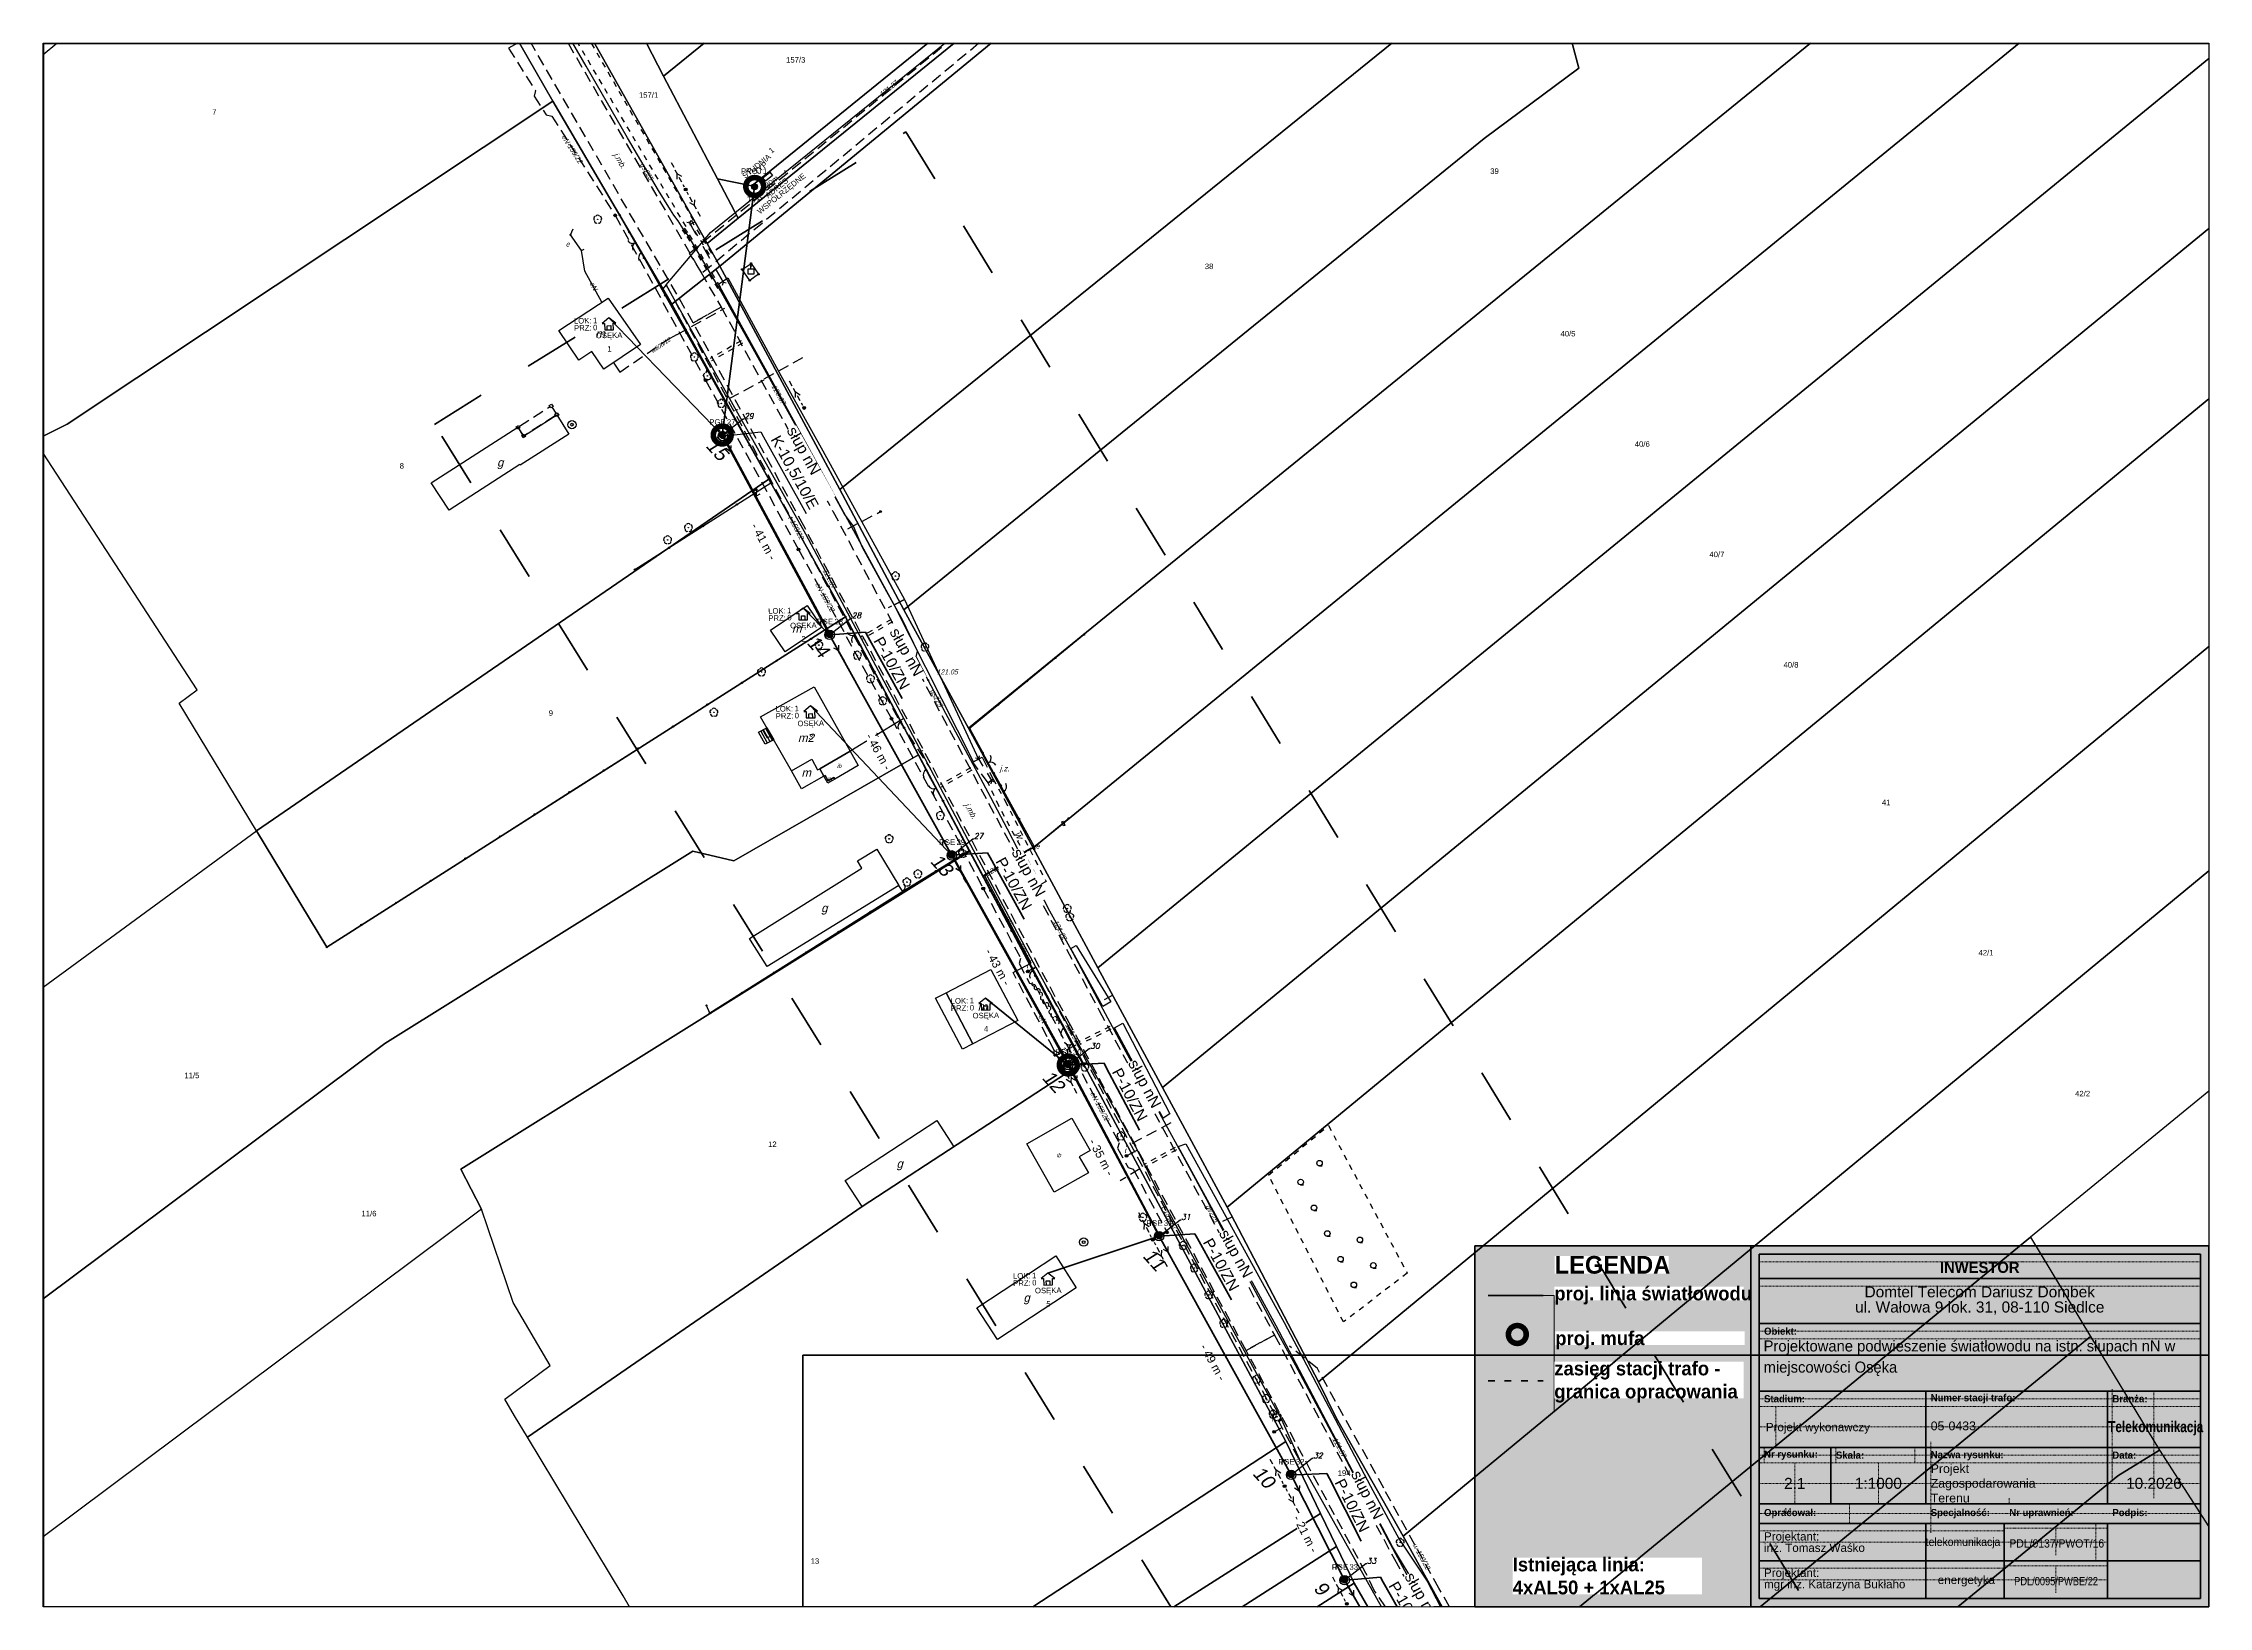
# Paper-space layout '433-1' of a CAD drawing. Header units: metres, sheet in millimetres. Extents: x 2 to 395, y 1 to 284.
# The model-space entities are those that its viewports show. They can reach past a viewport. Long polylines and large blocks are cut down to what shows.
import ezdxf
from ezdxf import colors
from ezdxf.entities.mleader import LeaderData, LeaderLine
from ezdxf.enums import TextEntityAlignment as Align
from ezdxf.math import Vec2, Vec3

# ---------------------------------------------------------------- set-up
doc = ezdxf.new("R2010")
doc.units = ezdxf.units.M
for name, pattern in [('4001', [0]), ('4002', [2, 1, -1]), ('4003', [3, 2, -1]), ('ACAD_ISO03W100', [30, 12, -18]), ('DGN Style 2', [0.005224, 0.003135, -0.00209])]:
    doc.linetypes.add(name, pattern=pattern)
doc.layers.add('!tele', color=30, linetype='Continuous', lineweight=50, plot=False)
doc.layers.add('@KonstrTabelki', color=253, linetype='DGN Style 2', lineweight=0, plot=False)
for name, color, linetype, lineweight in [('!trafo', 6, '4002', 50), ('@Tabelka', 7, 'Continuous', 13), ('_KABEL_ABONENCKI_NAPOWIETRZNY', 104, 'Continuous', 50), ('_mm zasięg trafo', 6, 'ACAD_ISO03W100', 35), ('_MUFA', 202, 'Continuous', 30), ('_numery slupow etap 4 cz. 2', 7, 'Continuous', 40), ('_PA_OPCJONALNE', 1, 'Continuous', 30), ('_SIEC_NAPOWIETRZNA', 5, 'Continuous', 50), ('_SLUP_DZIERZAWIONY_ENERGETYCZNY', 1, 'Continuous', 30), ('_SLUP_PROJEKTOWANY', 4, 'Continuous', 30), ('_STUDNIA_PROJEKTOWANA', 30, 'Continuous', 30), ('_światłowód', 30, 'Continuous', 50)]:
    doc.layers.add(name, color=color, linetype=linetype, lineweight=lineweight)
for name, color, linetype in [('_INFO_LOKALIZACJA', 7, 'Continuous'), ('_INFO_ZAPAS', 7, 'Continuous'), ('_MM mufy', 3, 'Continuous'), ('_MM opisy', 7, 'Continuous'), ('_MM slupy', 5, 'Continuous'), ('Budynki', 7, 'Continuous'), ('Cmentarze_i_pomniki', 184, 'Continuous'), ('Drogi', 135, 'Continuous'), ('Dzialki', 165, 'Continuous'), ('Elementy_budynkow', 7, 'Continuous'), ('Linie_napowietrzne', 184, 'Continuous'), ('makro-numeracja-punktow', 7, 'Continuous'), ('Ogrodzenia', 184, 'Continuous'), ('Projekty', 252, 'Continuous'), ('Roslinnosc', 104, 'Continuous'), ('Uz_Energia', 1, 'Continuous'), ('Uz_Gaz', 54, 'Continuous'), ('Uz_Specjalne', 7, 'Continuous'), ('Uz_Telekomunikacja', 252, 'Continuous'), ('Wody', 184, 'Continuous')]:
    doc.layers.add(name, color=color, linetype=linetype)
doc.layers.add('DIM', color=7, linetype='Continuous', plot=False)
doc.layers.get('_MUFA').off()
doc.styles.add('BardzoMale-PrawaGora', font='arial.ttf', dxfattribs={"height": 0.0025})
doc.styles.add('DYN_DIM', font='arial.ttf')
doc.styles.add('GeodText', font='romans.shx', dxfattribs={"oblique": 14.323945})
doc.styles.get("Standard").update_dxf_attribs({"font": 'arial.ttf'})
doc.dimstyles.new('opis linie', dxfattribs={"dimtxt": 1.5, "dimasz": 0.18, "dimexe": 0.18, "dimexo": 0.0625, "dimgap": 2.5, "dimtad": 4, "dimdec": 0, "dimzin": 0, "dimdsep": 46, "dimtxsty": 'Standard', "dimcen": 0.09, "dimse1": 1, "dimse2": 1, "dimsd1": 1, "dimsd2": 1, "dimclrt": 256, "dimadec": 0, "dimazin": 0, "dimtfac": 1, "dimtdec": 0, "dimtofl": 0, "dimtmove": 0, "dimatfit": 3, "dimfxl": 1, "dimtfill": 1, "dimtolj": 1, "dimtzin": 0, "dimarcsym": 0})
doc.dimstyles.get("Standard").update_dxf_attribs({"dimtxt": 0.18, "dimasz": 0.18, "dimexe": 0.18, "dimexo": 0.0625, "dimgap": 0.09, "dimtad": 0, "dimtih": 1, "dimtoh": 1, "dimdec": 4, "dimzin": 0, "dimdsep": 46, "dimtxsty": 'Standard', "dimcen": 0.09, "dimadec": 0, "dimazin": 0, "dimtfac": 1, "dimtdec": 4, "dimtofl": 0, "dimtmove": 0, "dimatfit": 3, "dimfxl": 1, "dimtolj": 1, "dimtzin": 0, "dimarcsym": 0})

# ---------------------------------------------------------------- blocks, each defined once
blk = doc.blocks.new('tabelka')
at = {"true_color": 0xffffff, "transparency": 33554687}
h = blk.add_hatch(color=7, dxfattribs=at)
h.dxf.hatch_style = 1
h.paths.add_polyline_path([(-83, 65.41), (0, 65.41), (0, 0), (-83, 0)])
at = {"layer": '@KonstrTabelki', "lineweight": 0}
for p, q in [((-1.5, 62.52), (-81.5, 62.52)), ((-1.5, 58.08), (-81.5, 58.08)), ((-1.5, 49.94), (-81.5, 49.94)), ((-81.5, 48.55), (-1.5, 48.55)), ((-17.47, 39.44), (-17.47, 22.94)), ((-1.5, 37.69), (-81.5, 37.69)), ((-81.5, 36.3), (-1.5, 36.3)), ((-78.46, 36.3), (-78.46, 28.86)), ((-9.93, 19.68), (-9.93, 39.08)), ((-81.5, 32.58), (-1.5, 32.58)), ((-80.6, 28.86), (-80.6, 26.08)), ((-67.58, 28.86), (-67.58, 26.08)), ((-53.27, 26.08), (-53.27, 28.86)), ((-50.39, 29.9), (-50.39, 18.64)), ((-17.47, 28.86), (-17.47, 22.94)), ((-9.93, 19.68), (-9.93, 28.86)), ((-1.5, 27.47), (-81.5, 27.47)), ((-81.5, 26.08), (-1.5, 26.08)), ((-74.99, 18.64), (-74.99, 26.08)), ((-59.88, 18.64), (-59.88, 26.08)), ((-1.5, 27.47), (-18.36, 27.47)), ((-1.5, 22.36), (-81.5, 22.36)), ((-36.15, 19.68), (-36.15, 18.64)), ((-1.5, 22.36), (-18.36, 22.36)), ((-81.5, 16.88), (-1.5, 16.88)), ((-65.11, 18.64), (-65.11, 15.11)), ((-50.39, 18.64), (-50.39, 13.41)), ((-37.05, 13.77), (-81.5, 13.77)), ((-37.05, 14.25), (-18.36, 14.25)), ((-27.71, 14.25), (-27.71, 9.31)), ((-20.43, 15.11), (-20.43, 8.31)), ((-37.05, 11.71), (-81.5, 11.71)), ((-18.36, 11.71), (-37.05, 11.71)), ((-37.05, 6.97), (-81.5, 6.97)), ((-37.05, 4.9), (-81.5, 4.9)), ((-37.05, 7.44), (-18.36, 7.44)), ((-18.36, 4.9), (-37.05, 4.9)), ((-27.71, 7.44), (-27.71, 2.5))]:
    blk.add_line(p, q, dxfattribs=at)
at = {"layer": '@KonstrTabelki'}
for points in [[(-51.29, 28.86), (-51.29, 39.08)], [(-51.29, 18.64), (-51.29, 28.86)]]:
    blk.add_lwpolyline(points, dxfattribs=at)
at = {"layer": '@Tabelka', "lineweight": 40}
for p, q in [((0, 65.41), (-83, 65.41)), ((-83, 65.41), (-83, 0)), ((-81.5, 63.91), (-1.5, 63.91)), ((-1.5, 63.91), (-81.5, 63.91)), ((-81.5, 63.91), (-81.5, 1.5)), ((-1.5, 1.5), (-1.5, 63.91)), ((0, 0), (0, 65.41)), ((-81.5, 59.47), (-1.5, 59.47)), ((-81.5, 51.33), (-1.5, 51.33)), ((-81.5, 39.08), (-1.5, 39.08)), ((-81.5, 39.08), (-18.36, 39.08)), ((-51.29, 28.86), (-51.29, 39.08)), ((-51.29, 28.86), (-51.29, 35.67)), ((-18.36, 39.08), (-18.36, 28.86)), ((-81.5, 28.86), (-18.36, 28.86)), ((-68.48, 18.64), (-68.48, 28.86)), ((-51.29, 18.64), (-51.29, 28.86)), ((-18.36, 28.86), (-1.5, 28.86)), ((-18.36, 28.86), (-18.36, 18.64)), ((-51.29, 18.64), (-51.29, 25.45)), ((-18.36, 25.45), (-18.36, 18.64)), ((-81.5, 18.64), (-1.5, 18.64)), ((-81.5, 18.64), (-1.5, 18.64)), ((-81.5, 15.11), (-1.5, 15.11)), ((-51.29, 1.5), (-51.29, 15.11)), ((-37.05, 1.5), (-37.05, 15.11)), ((-18.36, 15.11), (-18.36, 1.5)), ((-81.5, 8.31), (-1.5, 8.31)), ((-81.5, 8.31), (-1.5, 8.31)), ((-81.5, 1.5), (-1.5, 1.5)), ((-83, 0), (0, 0))]:
    blk.add_line(p, q, dxfattribs=at)
at = {"layer": '@Tabelka'}
for s, insert, char_height, attachment_point, line_spacing_factor in [('{\\fLato Light|b1|i0|c238|p34;INWESTOR}', (-41.5, 62.52), 2, 2, 0.825), ('Domtel Telecom Dariusz Dombek\\Pul. Wałowa 9 lok. 31, 08-110 Siedlce', (-41.5, 58.08), 2, 2, 0.825), ('{\\fLato Light|b1|i0|c238|p34;Obiekt:}', (-80.6, 49.94), 1.3, 4, 0.946154), ('{\\fLato Light|b1|i0|c238|p34;Branża:}', (-17.47, 37.69), 1.3, 4, 0.946154), ('Projekt wykonawczy', (-80.27, 32.34), 1.5, 4, 0.825), ('{\\fLato Light|b1|i0|c238|p34;\\W0.8;Telekomunikacja}', (-9.6, 32.34), 2, 5, 0.76875), ('{\\fLato Light|b1|i0|c238|p34;Nr rysunku:}', (-80.6, 27.47), 1.3, 4, 0.946154), ('{\\fLato Light|b1|i0|c238|p34;Skala:}', (-67.58, 27.47), 1.3, 4, 0.946154), ('{\\fLato Light|b1|i0|c238|p34;Nazwa rysunku:}', (-50.39, 27.38), 1.3, 4, 0.946154), ('{\\fLato Light|b1|i0|c238|p34;Data:}', (-17.47, 27.47), 1.3, 4, 0.946154), ('10.2026', (-9.93, 22.36), 2, 5, 0.825), ('{\\fLato Light|b1|i0|c238|p34;Opracował:}', (-80.6, 16.88), 1.3, 4, 0.946154), ('{\\fLato Light|b1|i0|c238|p34;Specjalność:}', (-50.39, 16.88), 1.3, 4, 0.946154), ('{\\fLato Light|b1|i0|c238|p34;Nr uprawnień:}', (-36.15, 16.88), 1.3, 4, 0.946154), ('{\\fLato Light|b1|i0|c238|p34;Podpis:}', (-17.47, 16.88), 1.3, 4, 0.946154)]:
    blk.add_mtext(s, dxfattribs=dict(at, insert=insert, char_height=char_height, attachment_point=attachment_point, line_spacing_factor=line_spacing_factor))
for s, insert, char_height, width, attachment_point, line_spacing_factor in [('{\\fLato Light|b1|i0|c238|p34;Stadium:}', (-80.6, 37.69), 1.3, 8.6456, 4, 0.946154), ('{\\fLato Light|b1|i0|c238|p34;Numer stacji trafo:}', (-50.39, 37.69), 1.3, 16.1141, 4, 0.946154), ('Projektant:\\Pinż. Tomasz Waśko', (-80.6, 11.71), 1.5, 27.9275, 4, 0.825), ('{\\W0.9;telekomunikacja}', (-44.53, 11.53), 1.5, 22.915, 5, 0.825), ('{\\W0.9;PDL/0137/PWOT/16}', (-27.54, 11.46), 1.5, 22.915, 5, 0.825), ('Projektant:\\Pmgr inż. Katarzyna Bukłaho', (-80.6, 4.9), 1.5, 27.9275, 4, 0.825), ('energetyka', (-43.91, 4.64), 1.5, 22.915, 5, 0.825), ('{\\W0.8;PDL/0095/PWBE/22}', (-27.66, 4.62), 1.5, 22.915, 5, 0.825)]:
    blk.add_mtext(s, dxfattribs=dict(at, insert=insert, char_height=char_height, width=width, attachment_point=attachment_point, line_spacing_factor=line_spacing_factor))
blk = doc.blocks.new('mufa')
at = {"layer": '_MM mufy'}
h = blk.add_hatch(color=256, dxfattribs=at)
h.dxf.hatch_style = 1
h.paths.add_polyline_path([(2.15, 0.12, 1), (-2.1, -0.05, 1)])
h.paths.add_polyline_path([(-1.1, -0.01, -1), (1.15, 0.08, -1)], flags=16)
h.paths.add_polyline_path([(-0.83, 0, -1), (0.88, 0.07, -1)], flags=0)
blk = doc.blocks.new('legenda')
at = {"true_color": 0xffffff, "transparency": 33554687}
h = blk.add_hatch(color=7, dxfattribs=at)
h.dxf.hatch_style = 1
h.paths.add_polyline_path([(-50, 65.41), (0, 65.41), (0, 0), (-50, 0)])
at = {"lineweight": 40}
blk.add_lwpolyline([(0, 65.41), (-50, 65.41), (-50, 0)], dxfattribs=at)
at = {"layer": '_mm zasięg trafo', "lineweight": 40, "ltscale": 0.1}
blk.add_lwpolyline([(-47.62, 40.95), (-37.62, 40.95)], dxfattribs=at)
at = {"layer": '_światłowód', "lineweight": 40}
blk.add_lwpolyline([(-47.62, 56.41), (-37.62, 56.41)], dxfattribs=at)
at = {"layer": '_mm zasięg trafo'}
blk.add_blockref('mufa', (-42.35, 49.31), dxfattribs=at)
at = {"layer": '_mm zasięg trafo', "bg_fill": 3, "box_fill_scale": 1, "bg_fill_color": 256, "bg_fill_transparency": 0}
for s, width, heights, insert, char_height, attachment_point in [('{\\fLato Light|b1|i0|c238|p34;\\C7;LEGENDA}', 20.65, [-3.27], (-35.53, 63.58), 3.2, 1), ('\\pxt4;{\\fLato Light|b1|i0|c238|p34;\\C7;proj. linia światłowodu}', 34.3358, [0], (-35.62, 56.41), 2.5, 4)]:
    blk.add_mtext_dynamic_manual_height_columns(s, width=width, gutter_width=1, heights=heights, dxfattribs=dict(at, insert=insert, char_height=char_height, attachment_point=attachment_point))
at = {"layer": 'Defpoints', "color": 252, "lineweight": 0, "true_color": 0x939598}
blk.add_lwpolyline([(-37.62, 56.41), (-35.62, 56.41), (-35.62, 35.41)], dxfattribs=at)
at = {"layer": '_mm zasięg trafo', "char_height": 2.5, "attachment_point": 4, "bg_fill": 3, "box_fill_scale": 1, "bg_fill_color": 256, "bg_fill_transparency": 0}
for s, heights, insert in [('\\pxt4;{\\fLato Light|b1|i0|c238|p34;\\C7;proj. mufa}', [0], (-35.44, 48.3)), ('\\pxt4;{\\fLato Light|b1|i0|c238|p34;\\C7;zasięg stacji trafo - granica opracowania}', [-7.36], (-35.62, 40.72))]:
    blk.add_mtext_dynamic_manual_height_columns(s, width=34.3358, gutter_width=1, heights=heights, dxfattribs=dict(at, insert=insert))
at = {"lineweight": 40}
blk.add_lwpolyline([(-50, 0), (0, 0), (0, 65.41)], dxfattribs=at)
at = {"layer": '_mm zasięg trafo', "insert": (-43.16, 5.56), "char_height": 2.5, "attachment_point": 4, "bg_fill": 3, "box_fill_scale": 1, "bg_fill_color": 256, "bg_fill_transparency": 0}
blk.add_mtext_dynamic_manual_height_columns('\\pxt4;{\\fLato Light|b1|i0|c238|p34;\\C7;Istniejąca linia:\\P4xAL50 + 1xAL25}', width=34.3358, gutter_width=1, heights=[-6.79], dxfattribs=at)
blk = doc.blocks.new('1281')
at = {"layer": 'Ogrodzenia', "color": 184, "linetype": 'Continuous'}
for radius in [0.24, 0.16, 0.08]:
    blk.add_circle((0, 0), radius, dxfattribs=at)
blk = doc.blocks.new('2284')
at = {"layer": 'Ogrodzenia', "color": 184, "linetype": 'Continuous'}
blk.add_line((0, 0), (0, 1), dxfattribs=at)
blk = doc.blocks.new('1284')
at = {"layer": 'Ogrodzenia', "color": 184, "linetype": 'Continuous'}
blk.add_arc((0, 2), 2, 270, 0, dxfattribs=at)
blk = doc.blocks.new('2283')
at = {"layer": 'Ogrodzenia', "color": 184, "linetype": 'Continuous'}
blk.add_line((0, 0), (0, 1), dxfattribs=at)
blk = doc.blocks.new('1283')
at = {"layer": 'Ogrodzenia', "color": 184, "linetype": 'Continuous'}
for centre, start, end in [((0, 2), 270, 0), ((0, -2), 0, 90)]:
    blk.add_arc(centre, 2, start, end, dxfattribs=at)
blk = doc.blocks.new('1422')
at = {"layer": 'Roslinnosc', "color": 104, "linetype": 'Continuous'}
blk.add_circle((0, 0), 0.1, dxfattribs=at)
for centre, start, end in [((-0.71, 0.23), 102.5, 221.75), ((0, 0.75), 30.19, 149.77), ((0.71, 0.23), 318.3, 77.49), ((-0.44, -0.61), 174.33, 293.45), ((0.44, -0.61), 246.24, 5.74)]:
    blk.add_arc(centre, 0.75, start, end, dxfattribs=at)
blk = doc.blocks.new('1291')
at = {"layer": 'Ogrodzenia', "color": 7, "linetype": 'Continuous'}
for p, q in [((-0.75, 1), (0.75, 1)), ((0.75, 1), (-0.75, -1)), ((-0.75, -1), (0.75, -1))]:
    blk.add_line(p, q, dxfattribs=at)
blk = doc.blocks.new('2282')
at = {"layer": 'Ogrodzenia', "color": 184, "linetype": 'Continuous'}
for centre, start, end in [((0, 0.88), 100, 260), ((0, 0.63), 100, 260), ((0, 0.38), 280, 80), ((0, 0.13), 280, 80)]:
    blk.add_arc(centre, 0.13, start, end, dxfattribs=at)
blk = doc.blocks.new('2554')
at = {"layer": 'Drogi', "color": 8, "linetype": '4002'}
blk.add_line((0, 0), (0, 1), dxfattribs=at)
blk = doc.blocks.new('1554')
at = {"layer": 'Drogi', "color": 8, "linetype": 'Continuous'}
for p, q in [((-0.75, -0.75), (0, 0)), ((0, 0), (0.75, -0.75))]:
    blk.add_line(p, q, dxfattribs=at)
blk = doc.blocks.new('1374')
at = {"layer": 'Cmentarze_i_pomniki', "color": 184, "linetype": 'Continuous'}
for p, q in [((-1, 1), (1, 1)), ((-1, -1), (-1, 1)), ((-0.3, 2), (0.3, 2)), ((0, 1), (0, 3)), ((1, 1), (1, -1)), ((1, -1), (-1, -1))]:
    blk.add_line(p, q, dxfattribs=at)
blk = doc.blocks.new('1434')
at = {"layer": 'Roslinnosc', "color": 104, "linetype": 'Continuous'}
blk.add_line((0, -1), (1, -1), dxfattribs=at)
blk.add_circle((0, 0), 1, dxfattribs=at)
blk = doc.blocks.new('1343')
at = {"layer": 'Budynki', "color": 7, "linetype": 'Continuous'}
for p, q in [((-0.5, 0.5), (0.5, 0.5)), ((-0.5, -0.5), (-0.5, 0.5)), ((0.5, 0.5), (0.5, -0.5)), ((0.5, -0.5), (-0.5, -0.5))]:
    blk.add_line(p, q, dxfattribs=at)
blk = doc.blocks.new('1361')
at = {"layer": 'Linie_napowietrzne', "color": 184, "linetype": 'Continuous'}
blk.add_circle((0, 0), 0.5, dxfattribs=at)
blk = doc.blocks.new('1363')
at = {"layer": 'Linie_napowietrzne', "color": 184, "linetype": 'Continuous'}
for p, q in [((-1.5, 0), (-2.5, 0)), ((0, 1.5), (0, 2.5)), ((1.5, 0), (2.5, 0)), ((0, -1.5), (0, -2.5))]:
    blk.add_line(p, q, dxfattribs=at)
blk.add_circle((0, 0), 0.5, dxfattribs=at)
blk = doc.blocks.new('1386')
at = {"layer": 'Projekty', "color": 1, "linetype": 'Continuous'}
for p, q in [((0, 9), (0, 11)), ((0, 6), (0, 8)), ((-1, 4.8), (0, 6.5)), ((1, 4.8), (0, 6.5)), ((0, 3), (0, 5)), ((0, 1), (0, 2))]:
    blk.add_line(p, q, dxfattribs=at)
blk = doc.blocks.new('1383')
at = {"layer": 'Projekty', "color": 1, "linetype": 'Continuous'}
for p, q in [((-0.35, 0.35), (0.35, -0.35)), ((0.35, 0.35), (-0.35, -0.35))]:
    blk.add_line(p, q, dxfattribs=at)
blk.add_circle((0, 0), 0.5, dxfattribs=at)
blk = doc.blocks.new('1389')
at = {"layer": 'Projekty', "color": 1, "linetype": 'Continuous'}
blk.add_circle((0, 0), 0.3, dxfattribs=at)
blk = doc.blocks.new('1766')
at = {"layer": 'Uz_Energia', "color": 1, "linetype": 'Continuous'}
for radius in [0.16, 0.08]:
    blk.add_circle((0, 0), radius, dxfattribs=at)
blk = doc.blocks.new('1763')
at = {"layer": 'Uz_Energia', "color": 1, "linetype": 'Continuous'}
for radius in [0.16, 0.08]:
    blk.add_circle((0, 0), radius, dxfattribs=at)
blk = doc.blocks.new('1366')
at = {"layer": 'Linie_napowietrzne', "color": 184, "linetype": 'Continuous'}
for p, q in [((0, 1), (0, 11)), ((-1, 4.8), (0, 6.5)), ((1, 4.8), (0, 6.5))]:
    blk.add_line(p, q, dxfattribs=at)
blk = doc.blocks.new('1753')
at = {"layer": 'Uz_Telekomunikacja', "color": 220, "linetype": 'Continuous'}
for radius in [0.16, 0.08]:
    blk.add_circle((0, 0), radius, dxfattribs=at)
blk = doc.blocks.new('1746')
at = {"layer": 'Uz_Gaz', "color": 54, "linetype": 'Continuous'}
for radius in [0.16, 0.08]:
    blk.add_circle((0, 0), radius, dxfattribs=at)
blk = doc.blocks.new('1756')
at = {"layer": 'Uz_Telekomunikacja', "color": 220, "linetype": 'Continuous'}
for radius in [0.16, 0.08]:
    blk.add_circle((0, 0), radius, dxfattribs=at)
blk = doc.blocks.new('1651')
at = {"layer": 'Wody', "color": 184, "linetype": 'Continuous'}
for radius in [1.5, 0.5]:
    blk.add_circle((0, 0), radius, dxfattribs=at)
blk = doc.blocks.new('ADRES')
for points in [[(0.79, -2.15), (0.79, -2.15), (0.79, -0.99), (1.24, -0.99), (0, 0), (-1.24, -0.99), (-0.79, -0.99), (-0.79, -2.15), (0.79, -2.15), (0.79, -2.15)], [(-0.31, -2.15), (-0.31, -1.4), (0.31, -1.4), (0.31, -2.15)]]:
    blk.add_lwpolyline(points)
at = {"color": 212, "insert": (-3.15, -0.43), "char_height": 1, "width": 1e-16, "attachment_point": 6}
blk.add_mtext('LOK:  ', dxfattribs=at)
at = {"color": 4, "insert": (-3.15, -1.72), "char_height": 1, "width": 1e-16, "attachment_point": 6}
blk.add_mtext('PRZ: ', dxfattribs=at)
at = {"color": 7}
for tag, flags, p in [('ID_OBSZARU', 13, (29.07, 23.06)), ('WOJEWODZTWO', 13, (23.29, 19.95)), ('POWIAT', 13, (29.07, 18.51)), ('GMINA', 13, (29.07, 16.8)), ('TERC', 13, (29.07, 15.22)), ('SIMC', 13, (29.07, 13.42)), ('ULIC', 13, (29.07, 11.76)), ('SZEROKOSC_GEOGRAFICZNA', 13, (18.71, 10.18)), ('DLUGOSC_GEOGRAFICZNA', 13, (29.07, 8.25)), ('KATEGORIA_STAWKI_JEDNOSTKOWEJ_100', 13, (29.07, 4.77)), ('KWOTA_STAWKI_JEDNOSTKOWEJ_100', 13, (29.07, 2.89)), ('DOFINANSOWANIE_95', 13, (29.07, 0.87)), ('MIEJSCOWOSC', 12, (0, -3.65)), ('ULICA', 12, (0, -4.88)), ('NR_PORZADKOWY', 12, (0, -6.09))]:
    blk.add_attdef(tag, text='', height=1, dxfattribs=dict(at, flags=flags)).set_placement(p, align=Align.CENTER)
at = {"color": 1}
for tag, flags, p in [('ID_PA', 5, (29.07, 21.57)), ('RODZAJ_OBIEKTU', 5, (29.07, 6.63)), ('ZAPAS', 13, (29.07, -2.62))]:
    blk.add_attdef(tag, text='', height=1, dxfattribs=dict(at, flags=flags)).set_placement(p, align=Align.CENTER)
at = {"color": 212, "flags": 12}
blk.add_attdef('LICZBA_LOKALI', text='', height=1, dxfattribs=at).set_placement((-2.88, -0.43), align=Align.MIDDLE_LEFT)
at = {"color": 150, "flags": 12}
for tag, p in [('MUFA', (1.78, -0.93)), ('NUMER_WLOKNA', (1.86, -2.2))]:
    blk.add_attdef(tag, p, '', height=1, dxfattribs=at)
at = {"color": 7, "style": 'DYN_DIM', "flags": 13}
blk.add_attdef('ODC_FUNKCJONALNY', text='', height=1, dxfattribs=at).set_placement((29.07, -1.01), align=Align.CENTER)
at = {"color": 4, "flags": 12}
blk.add_attdef('LICZBA_SED_W_DANYM_PA', text='', height=1, dxfattribs=at).set_placement((-2.88, -1.72), align=Align.MIDDLE_LEFT)
blk = doc.blocks.new('SLUP_DZIERZAWIONY')
h = blk.add_hatch(color=256)
h.dxf.hatch_style = 1
h.paths.add_polyline_path([(0.53, 0, 1), (-0.53, 0, 1)])
at = {"lineweight": 30}
blk.add_circle((0, 0), 0.527, dxfattribs=at)
at = {"color": 7, "style": 'DYN_DIM', "flags": 13}
blk.add_attdef('ODC_FUNKCJONALNY', text='', height=1, dxfattribs=at).set_placement((0.36, 3.33), align=Align.CENTER)
at = {"color": 7, "flags": 12}
blk.add_attdef('WLASCICIEL', text='', height=1, dxfattribs=at).set_placement((0.63, 1.89), align=Align.RIGHT)
blk.add_attdef('SLUP_NUMER', (0.87, 1.89), '', height=1, dxfattribs=at)
blk.add_attdef('TYP', text='', height=1, dxfattribs=at).set_placement((0, -2.82), align=Align.CENTER)
blk = doc.blocks.new('MUFA_II')
at = {"layer": '_MM mufy'}
h = blk.add_hatch(color=256, dxfattribs=at)
h.dxf.hatch_style = 1
h.paths.add_polyline_path([(2.15, 0.12, 1), (-2.1, -0.05, 1)])
h.paths.add_polyline_path([(-1.1, -0.01, -1), (1.15, 0.08, -1)], flags=16)
h.paths.add_polyline_path([(-0.83, 0, -1), (0.88, 0.07, -1)], flags=0)
blk = doc.blocks.new('SLUP_PROJEKTOWANY')
h = blk.add_hatch(color=256)
h.dxf.hatch_style = 1
h.paths.add_polyline_path([(0.53, 0, 1), (-0.53, 0, 1)])
at = {"lineweight": 30}
blk.add_circle((0, 0), 0.527, dxfattribs=at)
at = {"color": 7, "lineweight": -3, "style": 'DYN_DIM', "flags": 13}
blk.add_attdef('ODC_FUNKCJONALNY', text='', height=1, dxfattribs=at).set_placement((0.36, 3.76), align=Align.CENTER)
at = {"color": 7, "flags": 12}
blk.add_attdef('WLASCICIEL', text='', height=1, dxfattribs=at).set_placement((1.26, 2.33), align=Align.RIGHT)
blk.add_attdef('SLUP_NUMER', (1.51, 2.33), '', height=1, dxfattribs=at)
blk.add_attdef('TYP', text='', height=1, dxfattribs=at).set_placement((0, -2.81), align=Align.CENTER)
blk = doc.blocks.new('STUDNIA_PROJEKTOWANA')
at = {"layer": '_STUDNIA_PROJEKTOWANA'}
blk.add_lwpolyline([(-0.8, -0.4), (-0.8, 0.4), (0.8, 0.4), (0.8, -0.4)], close=True, dxfattribs=at)
at = {"layer": '_STUDNIA_PROJEKTOWANA', "style": 'DYN_DIM'}
blk.add_text('STUDNIA', height=1, dxfattribs=at).set_placement((-3.45, 2.25))
for tag, flags, p in [('ODC_FUNKCJONALNY', 13, (0, 3.75)), ('TYP', 12, (0, 0.98)), ('DLUGOSC_ZAPASU', 12, (0, -1.68)), ('WSPOLRZEDNE', 12, (0, -4.65)), ('ADRES', 12, (0, -3.33))]:
    blk.add_attdef(tag, text='', height=1, dxfattribs=dict(at, flags=flags)).set_placement(p, align=Align.CENTER)
at = {"layer": '_STUDNIA_PROJEKTOWANA', "style": 'DYN_DIM', "flags": 12}
blk.add_attdef('NUMER', (3.17, 2.25), '', height=1, dxfattribs=at)
blk = doc.blocks.new('ZN')
at = {"layer": '_MM slupy', "transparency": 33554687}
h = blk.add_hatch(color=256, dxfattribs=at)
h.dxf.hatch_style = 1
h.paths.add_polyline_path([(0, -0.86), (0, 0.86, 1)])
at = {"layer": '_MM slupy'}
blk.add_circle((0, 0), 0.857, dxfattribs=at)
blk = doc.blocks.new('E')
at = {"layer": '_MM slupy'}
h = blk.add_hatch(color=256, dxfattribs=at)
h.dxf.hatch_style = 1
h.paths.add_polyline_path([(0.27, 0.37, 1), (-0.27, -0.37, 1)])
for radius in [0.857, 0.457]:
    blk.add_circle((0, 0), radius, dxfattribs=at)
blk = doc.blocks.new('*D263')
at = {"layer": 'Defpoints', "color": 0}
for p in [(7544247.12, 5808238.87), (7544247.77, 5808239.24), (7544261.66, 5808213.37)]:
    blk.add_point(p, dxfattribs=at)
at = {"layer": 'DIM', "insert": (7544252.2, 5808224.87), "char_height": 1.5, "attachment_point": 5, "rotation": 299.6916, "bg_fill": 3, "box_fill_scale": 1.1, "bg_fill_color": 9, "bg_fill_true_color": 13158600, "bg_fill_transparency": 0}
blk.add_mtext('\\A1;- 29 m -', dxfattribs=at)
blk = doc.blocks.new('*D264')
at = {"layer": 'Defpoints', "color": 0}
for p in [(7544237.41, 5808257.96), (7544238.08, 5808258.3), (7544247.12, 5808238.87)]:
    blk.add_point(p, dxfattribs=at)
at = {"layer": 'DIM', "insert": (7544240.03, 5808247.28), "char_height": 1.5, "attachment_point": 5, "rotation": 296.9599, "bg_fill": 3, "box_fill_scale": 1.1, "bg_fill_color": 9, "bg_fill_true_color": 13158600, "bg_fill_transparency": 0}
blk.add_mtext('\\A1;- 21 m -', dxfattribs=at)
blk = doc.blocks.new('*D265')
at = {"layer": 'Defpoints', "color": 0}
for p in [(7544213.48, 5808301.22), (7544214.14, 5808301.58), (7544237.41, 5808257.96)]:
    blk.add_point(p, dxfattribs=at)
at = {"layer": 'DIM', "insert": (7544223.24, 5808278.37), "char_height": 1.5, "attachment_point": 5, "rotation": 298.9499, "bg_fill": 3, "box_fill_scale": 1.1, "bg_fill_color": 9, "bg_fill_true_color": 13158600, "bg_fill_transparency": 0}
blk.add_mtext('\\A1;- 49 m -', dxfattribs=at)
blk = doc.blocks.new('*D266')
at = {"layer": 'Defpoints', "color": 0}
for p in [(7544197, 5808332.23), (7544197.66, 5808332.58), (7544213.48, 5808301.22)]:
    blk.add_point(p, dxfattribs=at)
at = {"layer": 'DIM', "insert": (7544203.02, 5808315.54), "char_height": 1.5, "attachment_point": 5, "rotation": 297.988, "bg_fill": 3, "box_fill_scale": 1.1, "bg_fill_color": 9, "bg_fill_true_color": 13158600, "bg_fill_transparency": 0}
blk.add_mtext('\\A1;- 35 m -', dxfattribs=at)
blk = doc.blocks.new('*D267')
at = {"layer": 'Defpoints', "color": 0}
for p in [(7544175.9, 5808370.26), (7544176.56, 5808370.62), (7544197, 5808332.23)]:
    blk.add_point(p, dxfattribs=at)
at = {"layer": 'DIM', "insert": (7544184.25, 5808350.02), "char_height": 1.5, "attachment_point": 5, "rotation": 299.0226, "bg_fill": 3, "box_fill_scale": 1.1, "bg_fill_color": 9, "bg_fill_true_color": 13158600, "bg_fill_transparency": 0}
blk.add_mtext('\\A1;- 43 m -', dxfattribs=at)
blk = doc.blocks.new('*D268')
at = {"layer": 'Defpoints', "color": 0}
for p in [(7544153.77, 5808410.25), (7544154.43, 5808410.61), (7544175.9, 5808370.26)]:
    blk.add_point(p, dxfattribs=at)
at = {"layer": 'DIM', "insert": (7544162.63, 5808389.04), "char_height": 1.5, "attachment_point": 5, "rotation": 298.9596, "bg_fill": 3, "box_fill_scale": 1.1, "bg_fill_color": 9, "bg_fill_true_color": 13158600, "bg_fill_transparency": 0}
blk.add_mtext('\\A1;- 46 m -', dxfattribs=at)
blk = doc.blocks.new('*D269')
at = {"layer": 'Defpoints', "color": 0}
for p in [(7544134.27, 5808446.42), (7544134.93, 5808446.78), (7544153.77, 5808410.25)]:
    blk.add_point(p, dxfattribs=at)
at = {"layer": 'DIM', "insert": (7544141.82, 5808427.15), "char_height": 1.5, "attachment_point": 5, "rotation": 298.33, "bg_fill": 3, "box_fill_scale": 1.1, "bg_fill_color": 9, "bg_fill_true_color": 13158600, "bg_fill_transparency": 0}
blk.add_mtext('\\A1;- 41 m -', dxfattribs=at)
blk = doc.blocks.new('q')
at = {"layer": '_MM slupy'}
blk.add_blockref('ZN', (0, 0), dxfattribs=at)
at = {"layer": '_MM opisy'}
ml = blk.add_multileader_mtext('Standard', dxfattribs=at)
ml.set_content('\\pxql;słup nN\\PP-10/ZN', color=256)
ml.set_leader_properties()
ml.build(insert=Vec2(0, 0))
ml.multileader.update_dxf_attribs({"has_text_frame": 1, "text_left_attachment_type": 5, "text_right_attachment_type": 5, "dogleg_length": 1, "arrow_head_size": 1})
ctx = ml.context
ctx.base_point, ctx.char_height, ctx.arrow_head_size, ctx.landing_gap_size, ctx.plane_origin = Vec3(3.75, 5.9), 2, 1, 1, Vec3(1.72, -1.42)
ctx.left_attachment, ctx.right_attachment = 5, 5
notes = []
notes.append((ctx, [(0, (1, 1, 0), (2.75, 5.9), (1, 0), 1, [(0, [(0, 0), (2.75, 5.9)], 0, [])])]))
ctx.mtext.insert, ctx.mtext.flow_direction = Vec3(4.75, 11.7), 5
ctx.mtext.has_bg_fill, ctx.mtext.bg_color, ctx.mtext.bg_scale_factor, ctx.mtext.bg_transparency, ctx.mtext.use_window_bg_color = 1, -1023410175, 1, 0, 1
for ctx, leaders in notes:
    for number, flags, end, landing, length, lines in leaders:
        leader = LeaderData()
        leader.index, (leader.has_last_leader_line, leader.has_dogleg_vector, leader.attachment_direction) = number, flags
        leader.last_leader_point, leader.dogleg_vector, leader.dogleg_length = Vec3(end), Vec3(landing), length
        for number, points, colour, breaks in lines:
            line = LeaderLine()
            line.index, line.vertices, line.color, line.breaks = number, Vec3.list(points), colors.encode_raw_color(colour), breaks
            leader.lines.append(line)
        ctx.leaders.append(leader)

msp = doc.modelspace()

# ---------------------------------------------------------------- linework, layer by layer
at = {"layer": '!tele'}
msp.add_lwpolyline([(7544134.27, 5808446.42), (7544153.77, 5808410.25), (7544175.9, 5808370.26), (7544197, 5808332.23), (7544213.48, 5808301.22), (7544237.41, 5808257.96), (7544247.12, 5808238.87), (7544261.66, 5808213.37), (7544285.08, 5808170.69), (7544308.7, 5808126.88), (7544332.19, 5808084.07), (7544356.3, 5808040.19)], dxfattribs=at)
at = {"layer": '!trafo', "ltscale": 10}
msp.add_lwpolyline([(7544082.13, 5808448.38), (7544167.59, 5808501.43), (7544481.87, 5807987.87), (7544782.88, 5807592.58), (7544936.53, 5807377.47), (7545050.37, 5807475.25), (7545086.68, 5807419.38), (7544929.65, 5807282.21), (7544686.61, 5807553.19), (7544696.16, 5807510.34), (7544647.98, 5807511.04), (7544607.69, 5807611.16), (7544447.06, 5807862.58)], close=True, dxfattribs=at)
at = {"layer": '_KABEL_ABONENCKI_NAPOWIETRZNY'}
for points in [[(7544113.74, 5808467.68), (7544134.27, 5808446.42)], [(7544148.95, 5808415.09), (7544153.77, 5808410.25), (7544153.7, 5808410.66), (7544134.56, 5808446.12), (7544134.27, 5808446.42)], [(7544150.29, 5808397.34), (7544175.9, 5808370.26), (7544176.17, 5808370), (7544196.94, 5808332.64), (7544197, 5808332.23)], [(7544182.03, 5808344.39), (7544197, 5808332.23)], [(7544193.33, 5808294.54), (7544213.48, 5808301.22), (7544213.45, 5808301.5), (7544197.3, 5808331.97), (7544197, 5808332.23)]]:
    msp.add_lwpolyline(points, dxfattribs=at)
at = {"layer": '_SIEC_NAPOWIETRZNA'}
for points in [[(7544134.27, 5808446.42), (7544140.16, 5808491.47)], [(7544356.3, 5808040.19), (7544332.19, 5808084.07), (7544308.7, 5808126.88), (7544285.08, 5808170.69), (7544261.66, 5808213.37), (7544247.12, 5808238.87), (7544237.41, 5808257.96), (7544213.48, 5808301.22), (7544197, 5808332.23), (7544175.9, 5808370.26), (7544153.77, 5808410.25), (7544134.27, 5808446.42)]]:
    msp.add_lwpolyline(points, dxfattribs=at)
at = {"layer": 'Budynki', "color": 7, "linetype": '4003'}
for p, q in [((7544097.57, 5808448.05), (7544102.99, 5808451.54)), ((7544104.02, 5808449.95, 122.12), (7544098.59, 5808446.46, 122.12)), ((7544103.47, 5808451.44), (7544104.12, 5808450.43, 122.12)), ((7544098.11, 5808446.56, 122.12), (7544097.46, 5808447.57))]:
    msp.add_line(p, q, dxfattribs=at)
at = {"layer": 'Budynki', "color": 7, "linetype": '4001'}
for points in [[(7544113.63, 5808471.28, 122.75), (7544119.46, 5808462.84, 122.31), (7544112.82, 5808458.4, 122.46), (7544110.68, 5808461.6, 0), (7544108.31, 5808460.02, 0), (7544104.7, 5808465.42, 0), (7544113.63, 5808471.28, 122.75)], [(7544113.63, 5808471.28, 122.75), (7544119.46, 5808462.84, 122.31), (7544112.82, 5808458.4, 122.46), (7544110.68, 5808461.6, 0), (7544108.31, 5808460.02, 0), (7544104.7, 5808465.42, 0), (7544113.63, 5808471.28, 122.75)], [(7544106.48, 5808446.59, 122.39), (7544097.69, 5808441.01, 122.79), (7544097.63, 5808441.11, 0), (7544084.77, 5808432.83, 122.67), (7544081.56, 5808437.81, 121.78), (7544097.25, 5808447.91, 121.78), (7544098.3, 5808446.27, 122.12), (7544104.31, 5808450.14, 122.12), (7544106.48, 5808446.59, 122.39)], [(7544145.73, 5808407.15, 0), (7544143.06, 5808411.11, 0), (7544149.67, 5808415.58, 0), (7544152.35, 5808411.62, 0), (7544145.73, 5808407.15, 0)], [(7544150.95, 5808400.81, 0), (7544157.51, 5808389.15, 0), (7544152.01, 5808385.95, 0), (7544152.71, 5808384.61, 0), (7544148.68, 5808382.31, 0), (7544146.84, 5808385.58, 0), (7544141.26, 5808395.36, 0), (7544150.95, 5808400.81, 0)], [(7544142.37, 5808393.37, 0), (7544143.6, 5808391.18, 0), (7544142.1, 5808390.39, 0), (7544140.86, 5808392.58, 0), (7544142.37, 5808393.37, 0)], [(7544143.17, 5808391.95, 0), (7544142.48, 5808391.56, 0), (7544141.66, 5808393.01, 0), (7544142.37, 5808393.37, 0), (7544143.17, 5808391.95, 0)], [(7544154.69, 5808384.1, 0), (7544154.53, 5808384.35, 0), (7544153.48, 5808383.8, 0), (7544152.95, 5808384.74, 0), (7544152.71, 5808384.61, 0), (7544152.01, 5808385.95, 0), (7544157.51, 5808389.15, 0), (7544158.94, 5808386.55, 0), (7544154.69, 5808384.1, 0)], [(7544152.71, 5808384.61, 0), (7544152.95, 5808384.74, 0), (7544153.48, 5808383.8, 0), (7544154.53, 5808384.35, 0), (7544154.69, 5808384.1, 0), (7544153.44, 5808383.36, 0), (7544152.71, 5808384.61, 0)], [(7544139.4, 5808354.91, 0), (7544139.24, 5808355.16, 0), (7544159.63, 5808367.92, 0), (7544158.83, 5808369.26, 0), (7544162.34, 5808371.36, 0), (7544166.3, 5808364.78, 0), (7544142.46, 5808350.09, 0), (7544139.4, 5808354.91, 0)], [(7544187.85, 5808340.34, 0), (7544179.74, 5808336.1, 0), (7544174.9, 5808345.37, 0), (7544183.01, 5808349.6, 0), (7544187.85, 5808340.34, 0)], [(7544159.68, 5808306.58, 122.28), (7544156.57, 5808311.34, 122.28), (7544173.18, 5808322.19, 122.88), (7544176.29, 5808317.43, 122.5), (7544159.68, 5808306.58, 122.28)], [(7544189.53, 5808317.99, 0), (7544197.69, 5808322.61, 0), (7544201, 5808316.77, 0), (7544199.02, 5808315.64, 0), (7544200.67, 5808312.73, 0), (7544194.49, 5808309.23, 0), (7544189.53, 5808317.99, 0)], [(7544194.78, 5808297.69, 0), (7544198.44, 5808291.88, 0), (7544184.17, 5808282.47, 0), (7544180.45, 5808288.22, 0), (7544194.78, 5808297.69, 0)]]:
    msp.add_polyline3d(points, dxfattribs=at)
at = {"layer": 'Drogi', "color": 8, "linetype": '4003'}
for p, q in [((7544128.38, 5808479.44, 121.89), (7544192.45, 5808531.79, 122.07)), ((7544128.38, 5808479.44, 121.89), (7544192.45, 5808531.79, 122.07)), ((7544194.66, 5808528.96, 122.07), (7544130.6, 5808475.77, 121.89)), ((7544194.66, 5808528.96, 122.07), (7544130.6, 5808475.77, 121.89)), ((7544101.61, 5808525.64, 121.61), (7544134.1, 5808469.65, 121.89)), ((7544101.61, 5808525.64, 121.61), (7544134.1, 5808469.65, 121.89)), ((7544129.05, 5808466.8, 121.85), (7544096.69, 5808522.6, 121.62)), ((7544129.05, 5808466.8, 121.85), (7544096.69, 5808522.6, 121.62)), ((7544130.6, 5808475.77, 121.89), (7544128.38, 5808479.44, 121.89)), ((7544130.6, 5808475.77, 121.89), (7544128.38, 5808479.44, 121.89)), ((7544129.05, 5808466.8, 121.85), (7544134.1, 5808469.65, 121.89)), ((7544134.1, 5808469.65, 121.89), (7544129.05, 5808466.8, 121.85)), ((7544129.05, 5808466.8, 121.85), (7544134.1, 5808469.65, 121.89)), ((7544134.1, 5808469.65, 121.89), (7544129.05, 5808466.8, 121.85)), ((7544134.1, 5808469.65, 121.89), (7544154.34, 5808432.64, 121.99)), ((7544134.1, 5808469.65, 121.89), (7544154.34, 5808432.64, 121.99)), ((7544149.06, 5808430.02, 121.97), (7544129.05, 5808466.8, 121.85)), ((7544149.06, 5808430.02, 121.97), (7544129.05, 5808466.8, 121.85)), ((7544197.48, 5808339.35, 122.34), (7544149.06, 5808430.02, 121.97)), ((7544197.48, 5808339.35, 122.34), (7544149.06, 5808430.02, 121.97)), ((7544154.34, 5808432.64, 121.99), (7544202.64, 5808342.11, 122.28)), ((7544154.34, 5808432.64, 121.99), (7544202.64, 5808342.11, 122.28)), ((7544179.7, 5808387.14, 122.17), (7544181.41, 5808388.04, 122.17)), ((7544182.51, 5808383.43, 122.27), (7544179.7, 5808387.14, 122.17)), ((7544181.41, 5808388.04, 122.17), (7544183.4, 5808384.09, 122.27)), ((7544183.4, 5808384.09, 122.27), (7544182.51, 5808383.43, 122.27)), ((7544229.26, 5808280.51, 122.45), (7544197.48, 5808339.35, 122.34)), ((7544229.26, 5808280.51, 122.45), (7544197.48, 5808339.35, 122.34)), ((7544202.64, 5808342.11, 122.28), (7544234.4, 5808283.31, 122.53)), ((7544202.64, 5808342.11, 122.28), (7544234.4, 5808283.31, 122.53)), ((7544234.4, 5808283.31, 122.53), (7544229.26, 5808280.51, 122.45)), ((7544229.26, 5808280.51, 122.45), (7544234.4, 5808283.31, 122.53)), ((7544234.4, 5808283.31, 122.53), (7544229.26, 5808280.51, 122.45)), ((7544250.97, 5808240.17, 122.68), (7544229.26, 5808280.51, 122.45)), ((7544234.4, 5808283.31, 122.53), (7544256.14, 5808242.67)), ((7544256.14, 5808242.67), (7544267.4, 5808222.12, 122.92)), ((7544252.48, 5808237.01, 122.68), (7544250.97, 5808240.17, 122.68)), ((7544255.99, 5808231.88, 122.76), (7544252.48, 5808237.01, 122.68))]:
    msp.add_line(p, q, dxfattribs=at)
at = {"layer": 'Drogi', "color": 8, "linetype": '4001'}
for points in [[(7544165.45, 5808415.69, 0), (7544150.84, 5808442.52, 0), (7544143.34, 5808456.24, 0), (7544133.6, 5808473.78, 0), (7544135.3, 5808474.94, 0), (7544144.89, 5808457.24, 0), (7544152.53, 5808443.58, 0), (7544167.35, 5808416.63, 0), (7544165.45, 5808415.69, 0)], [(7544165.45, 5808415.69, 0), (7544150.84, 5808442.52, 0), (7544143.34, 5808456.24, 0), (7544133.6, 5808473.78, 0), (7544135.3, 5808474.94, 0), (7544144.89, 5808457.24, 0), (7544152.53, 5808443.58, 0), (7544167.35, 5808416.63, 0), (7544165.45, 5808415.69, 0)], [(7544167.35, 5808416.63, 122.09), (7544180.77, 5808387.7, 0), (7544179.83, 5808387.21, 0), (7544165.45, 5808415.69, 122.02), (7544165.93, 5808415.89, 121.87), (7544167.35, 5808416.63, 122.09)], [(7544197.48, 5808353.38, 0), (7544198.43, 5808353.94, 0), (7544204.71, 5808343.68, 0), (7544203.31, 5808342.89, 0), (7544197.48, 5808353.38, 0)], [(7544206.92, 5808339.86, 0), (7544215.45, 5808323.39, 0), (7544214.21, 5808322.64, 0), (7544205.4, 5808339.01, 0), (7544206.92, 5808339.86, 0)], [(7544218.31, 5808317.97, 0), (7544236.16, 5808285.61, 0), (7544251.83, 5808255.89, 0), (7544257.02, 5808246.32, 0), (7544262.09, 5808238.7, 0), (7544270.27, 5808222.79, 0), (7544288.47, 5808191.37, 0), (7544319.47, 5808139.03, 0), (7544318.02, 5808138.05, 0), (7544286.94, 5808190.21, 0), (7544268.53, 5808221.91, 0), (7544260.45, 5808237.2, 0), (7544255.78, 5808244.9, 0), (7544234.71, 5808284.96, 0), (7544216.97, 5808317.46, 0), (7544218.31, 5808317.97, 0)]]:
    msp.add_polyline3d(points, dxfattribs=at)
at = {"layer": 'Dzialki'}
for p, q in [((7544137.21, 5808485.75), (7544402.81, 5808700.85)), ((7544402.81, 5808700.85), (7544137.21, 5808485.75)), ((7544137.21, 5808485.75), (7544402.81, 5808700.85)), ((7544402.81, 5808700.85), (7544137.21, 5808485.75)), ((7544133.86, 5808477.07), (7544322.04, 5808631.56)), ((7544322.04, 5808631.56), (7544133.86, 5808477.07)), ((7544133.86, 5808477.07), (7544322.04, 5808631.56)), ((7544322.04, 5808631.56), (7544133.86, 5808477.07)), ((7543980.8, 5808490.02), (7544070.13, 5808564.54)), ((7544103.61, 5808506.99), (7544070.13, 5808564.54)), ((7544070.13, 5808564.54), (7544103.61, 5808506.99)), ((7544103.61, 5808506.99), (7544070.13, 5808564.54)), ((7544381.49, 5808558.04), (7544178.94, 5808393.32)), ((7544178.94, 5808393.32), (7544381.49, 5808558.04)), ((7544190.65, 5808371.61), (7544396.72, 5808539.74)), ((7544396.72, 5808539.74), (7544190.65, 5808371.61)), ((7544155.6, 5808537.32), (7544123.68, 5808511.52)), ((7544123.68, 5808511.52), (7544155.6, 5808537.32)), ((7544155.6, 5808537.32), (7544123.68, 5808511.52)), ((7544123.68, 5808511.52), (7544155.6, 5808537.32)), ((7544155.6, 5808537.32), (7544171.63, 5808517.49)), ((7544155.6, 5808537.32), (7544171.63, 5808517.49)), ((7544171.63, 5808517.49), (7544155.6, 5808537.32)), ((7544155.64, 5808436.61), (7544282.67, 5808539.3)), ((7544282.67, 5808539.3), (7544155.64, 5808436.61)), ((7544282.67, 5808539.3), (7544155.64, 5808436.61)), ((7544282.67, 5808539.3), (7544289.56, 5808512.98)), ((7544289.56, 5808512.98), (7544282.67, 5808539.3)), ((7544111.37, 5808535.01), (7544123.68, 5808511.52)), ((7544123.68, 5808511.52), (7544111.37, 5808535.01)), ((7544111.37, 5808535.01), (7544123.68, 5808511.52)), ((7544123.68, 5808511.52), (7544111.37, 5808535.01)), ((7544171.63, 5808517.49), (7544189.74, 5808532.16)), ((7544171.63, 5808517.49), (7544189.74, 5808532.16)), ((7544189.74, 5808532.16), (7544171.63, 5808517.49)), ((7544104.45, 5808529.42), (7544131.55, 5808481.17)), ((7544131.55, 5808481.17), (7544104.45, 5808529.42)), ((7544104.45, 5808529.42), (7544131.55, 5808481.17)), ((7544131.55, 5808481.17), (7544104.45, 5808529.42)), ((7544202.37, 5808349.9), (7544411.95, 5808521.44)), ((7544411.95, 5808521.44), (7544202.37, 5808349.9)), ((7544171.63, 5808517.49), (7544139.67, 5808491.61)), ((7544139.67, 5808491.61), (7544171.63, 5808517.49)), ((7544171.63, 5808517.49), (7544139.67, 5808491.61)), ((7544139.67, 5808491.61), (7544171.63, 5808517.49)), ((7544289.56, 5808512.98), (7544272.39, 5808500.23)), ((7544272.39, 5808500.23), (7544289.56, 5808512.98)), ((7544123.68, 5808511.52), (7544133.46, 5808492.88)), ((7544133.46, 5808492.88), (7544123.68, 5808511.52)), ((7544123.68, 5808511.52), (7544133.46, 5808492.88)), ((7544133.46, 5808492.88), (7544123.68, 5808511.52)), ((7544015.53, 5808448.44), (7544103.61, 5808506.99)), ((7544103.61, 5808506.99), (7544015.53, 5808448.44)), ((7544015.53, 5808448.44), (7544103.61, 5808506.99)), ((7544103.61, 5808506.99), (7544125.15, 5808470.15)), ((7544125.15, 5808470.15), (7544103.61, 5808506.99)), ((7544103.61, 5808506.99), (7544125.15, 5808470.15)), ((7544125.15, 5808470.15), (7544103.61, 5808506.99)), ((7544214.08, 5808328.19), (7544427.18, 5808503.14)), ((7544427.18, 5808503.14), (7544214.08, 5808328.19)), ((7544272.39, 5808500.23), (7544167.21, 5808414.75)), ((7544167.21, 5808414.75), (7544272.39, 5808500.23)), ((7544133.46, 5808492.88), (7544137.21, 5808485.75)), ((7544139.67, 5808491.61), (7544133.46, 5808492.88)), ((7544137.21, 5808485.75), (7544133.46, 5808492.88)), ((7544133.46, 5808492.88), (7544139.67, 5808491.61)), ((7544133.46, 5808492.88), (7544137.21, 5808485.75)), ((7544139.67, 5808491.61), (7544133.46, 5808492.88)), ((7544137.21, 5808485.75), (7544133.46, 5808492.88)), ((7544133.46, 5808492.88), (7544139.67, 5808491.61)), ((7544009.71, 5808445.5), (7543980.8, 5808490.02)), ((7544131.55, 5808481.17), (7544137.21, 5808485.75)), ((7544137.21, 5808485.75), (7544131.55, 5808481.17)), ((7544131.55, 5808481.17), (7544137.21, 5808485.75)), ((7544137.21, 5808485.75), (7544131.55, 5808481.17)), ((7544225.8, 5808306.47), (7544442.41, 5808484.83)), ((7544442.41, 5808484.83), (7544225.8, 5808306.47)), ((7544133.86, 5808477.07), (7544131.55, 5808481.17)), ((7544131.55, 5808481.17), (7544133.86, 5808477.07)), ((7544133.86, 5808477.07), (7544131.55, 5808481.17)), ((7544131.55, 5808481.17), (7544133.86, 5808477.07)), ((7544133.86, 5808477.07), (7544125.15, 5808470.15)), ((7544125.15, 5808470.15), (7544133.86, 5808477.07)), ((7544133.86, 5808477.07), (7544125.15, 5808470.15)), ((7544125.15, 5808470.15), (7544133.86, 5808477.07)), ((7544155.64, 5808436.61), (7544133.86, 5808477.07)), ((7544133.86, 5808477.07), (7544155.64, 5808436.61)), ((7544155.64, 5808436.61), (7544133.86, 5808477.07)), ((7544133.86, 5808477.07), (7544155.64, 5808436.61)), ((7544125.15, 5808470.15), (7544142.75, 5808438.47)), ((7544142.75, 5808438.47), (7544125.15, 5808470.15)), ((7544125.15, 5808470.15), (7544142.75, 5808438.47)), ((7544142.75, 5808438.47), (7544125.15, 5808470.15)), ((7544464.58, 5808458.38), (7544242.37, 5808274.85)), ((7544242.37, 5808274.85), (7544464.58, 5808458.38)), ((7544009.71, 5808445.5), (7544015.53, 5808448.44)), ((7544015.53, 5808448.44), (7544009.71, 5808445.5)), ((7544009.71, 5808445.5), (7544015.53, 5808448.44)), ((7544039.1, 5808400.24), (7544009.71, 5808445.5)), ((7544039.1, 5808400.24), (7544009.71, 5808445.5)), ((7544142.75, 5808438.47), (7544049.87, 5808374.72)), ((7544049.87, 5808374.72), (7544142.75, 5808438.47)), ((7544142.75, 5808438.47), (7544049.87, 5808374.72)), ((7544142.75, 5808438.47), (7544156.64, 5808413.47)), ((7544156.64, 5808413.47), (7544142.75, 5808438.47)), ((7544156.64, 5808413.47), (7544142.75, 5808438.47)), ((7544167.21, 5808414.75), (7544155.64, 5808436.61)), ((7544155.64, 5808436.61), (7544167.21, 5808414.75)), ((7544155.64, 5808436.61), (7544167.21, 5808414.75)), ((7544484.51, 5808434.16), (7544257.74, 5808246.87)), ((7544257.74, 5808246.87), (7544484.51, 5808434.16)), ((7544178.94, 5808393.32), (7544167.21, 5808414.75)), ((7544167.21, 5808414.75), (7544178.94, 5808393.32)), ((7544167.21, 5808414.75), (7544178.94, 5808393.32)), ((7544156.64, 5808413.47), (7544062.62, 5808353.63)), ((7544062.62, 5808353.63), (7544156.64, 5808413.47)), ((7544169.9, 5808388.49), (7544156.64, 5808413.47)), ((7544156.64, 5808413.47), (7544169.9, 5808388.49)), ((7544169.9, 5808388.49), (7544156.64, 5808413.47)), ((7544504.43, 5808409.97), (7544371.44, 5808301.02)), ((7544035.88, 5808397.87), (7544039.1, 5808400.24)), ((7544035.88, 5808397.87), (7544039.1, 5808400.24)), ((7544049.87, 5808374.72), (7544035.88, 5808397.87)), ((7544049.87, 5808374.72), (7544035.88, 5808397.87)), ((7544178.94, 5808393.32), (7544190.65, 5808371.61)), ((7544190.65, 5808371.61), (7544178.94, 5808393.32)), ((7544178.94, 5808393.32), (7544190.65, 5808371.61)), ((7544136.42, 5808369.26), (7544169.9, 5808388.49)), ((7544169.9, 5808388.49), (7544136.42, 5808369.26)), ((7544179.18, 5808371.01), (7544169.9, 5808388.49)), ((7544169.9, 5808388.49), (7544179.18, 5808371.01)), ((7544179.18, 5808371.01), (7544169.9, 5808388.49)), ((7543906.94, 5808269.84), (7544049.87, 5808374.72)), ((7544062.62, 5808353.63), (7544049.87, 5808374.72)), ((7544049.87, 5808374.72), (7544062.62, 5808353.63)), ((7544073.13, 5808336.18), (7544128.95, 5808371.04)), ((7544128.95, 5808371.04), (7544073.13, 5808336.18)), ((7544086.89, 5808313.36), (7544179.18, 5808371.01)), ((7544179.18, 5808371.01), (7544086.89, 5808313.36)), ((7544128.95, 5808371.04), (7544136.42, 5808369.26)), ((7544136.42, 5808369.26), (7544128.95, 5808371.04)), ((7544179.18, 5808371.01), (7544199.67, 5808332.72)), ((7544199.67, 5808332.72), (7544179.18, 5808371.01)), ((7544199.67, 5808332.72), (7544179.18, 5808371.01)), ((7544190.65, 5808371.61), (7544202.37, 5808349.9)), ((7544202.37, 5808349.9), (7544190.65, 5808371.61)), ((7544190.65, 5808371.61), (7544202.37, 5808349.9)), ((7544202.37, 5808349.9), (7544214.08, 5808328.19)), ((7544214.08, 5808328.19), (7544202.37, 5808349.9)), ((7544202.37, 5808349.9), (7544214.08, 5808328.19)), ((7543962.7, 5808253.54), (7544073.13, 5808336.18)), ((7544073.13, 5808336.18), (7543962.7, 5808253.54)), ((7544199.67, 5808332.72), (7544159.68, 5808306.58)), ((7544159.68, 5808306.58), (7544199.67, 5808332.72)), ((7544199.67, 5808332.72), (7544236.44, 5808264)), ((7544236.44, 5808264), (7544199.67, 5808332.72)), ((7544236.44, 5808264), (7544199.67, 5808332.72)), ((7544214.08, 5808328.19), (7544225.8, 5808306.47)), ((7544225.8, 5808306.47), (7544214.08, 5808328.19)), ((7544214.08, 5808328.19), (7544225.8, 5808306.47)), ((7544090.65, 5808306.15), (7544086.89, 5808313.36)), ((7544086.89, 5808313.36), (7544090.65, 5808306.15)), ((7544090.65, 5808306.15), (7543978.41, 5808222.16)), ((7544096.39, 5808289.22), (7544090.65, 5808306.15)), ((7544159.68, 5808306.58), (7544099.02, 5808264.77)), ((7544099.02, 5808264.77), (7544159.68, 5808306.58)), ((7544242.37, 5808274.85), (7544225.8, 5808306.47)), ((7544225.8, 5808306.47), (7544242.37, 5808274.85)), ((7544225.8, 5808306.47), (7544242.37, 5808274.85)), ((7544272.51, 5808219.98), (7544371.44, 5808301.02)), ((7544371.44, 5808301.02), (7544272.51, 5808219.98)), ((7544371.44, 5808301.02), (7544382.33, 5808283.06)), ((7544103.09, 5808277.8), (7544096.39, 5808289.22)), ((7544382.33, 5808283.06), (7544305.5, 5808220.2)), ((7544305.5, 5808220.2), (7544382.33, 5808283.06)), ((7544382.33, 5808283.06), (7544394.85, 5808262.44)), ((7544094.88, 5808271.66), (7544103.09, 5808277.8)), ((7544242.37, 5808274.85), (7544245.57, 5808268.31)), ((7544245.57, 5808268.31), (7544242.37, 5808274.85)), ((7544242.37, 5808274.85), (7544245.57, 5808268.31)), ((7544096.66, 5808268.69), (7544094.88, 5808271.66)), ((7544099.02, 5808264.77), (7544096.66, 5808268.69)), ((7544116.31, 5808236.03), (7544099.02, 5808264.77)), ((7544245.57, 5808268.31), (7544257.74, 5808246.87)), ((7544257.74, 5808246.87), (7544245.57, 5808268.31)), ((7544245.57, 5808268.31), (7544257.74, 5808246.87)), ((7544145.58, 5808204.69), (7544236.44, 5808264)), ((7544236.44, 5808264), (7544145.58, 5808204.69)), ((7544236.44, 5808264), (7544242.74, 5808250.97)), ((7544242.74, 5808250.97), (7544236.44, 5808264)), ((7544242.74, 5808250.97), (7544236.44, 5808264)), ((7544394.85, 5808262.44), (7544387.27, 5808257.76)), ((7544387.27, 5808257.76), (7544394.85, 5808262.44)), ((7544394.85, 5808262.44), (7544423.6, 5808217.51)), ((7544387.27, 5808257.76), (7544316.36, 5808199.76)), ((7544316.36, 5808199.76), (7544387.27, 5808257.76)), ((7544242.74, 5808250.97), (7544152.87, 5808193.81)), ((7544152.87, 5808193.81), (7544242.74, 5808250.97)), ((7544242.74, 5808250.97), (7544245.62, 5808245)), ((7544245.62, 5808245), (7544242.74, 5808250.97)), ((7544245.62, 5808245), (7544242.74, 5808250.97)), ((7544257.74, 5808246.87), (7544272.51, 5808219.98)), ((7544272.51, 5808219.98), (7544257.74, 5808246.87)), ((7544257.74, 5808246.87), (7544272.51, 5808219.98)), ((7544245.62, 5808245), (7544156.77, 5808187.99)), ((7544156.77, 5808187.99), (7544245.62, 5808245)), ((7544245.62, 5808245), (7544248.85, 5808238.33)), ((7544248.85, 5808238.33), (7544245.62, 5808245)), ((7544248.85, 5808238.33), (7544245.62, 5808245)), ((7544248.85, 5808238.33), (7544160.66, 5808182.18)), ((7544160.66, 5808182.18), (7544248.85, 5808238.33)), ((7544248.85, 5808238.33), (7544263.59, 5808213)), ((7544263.59, 5808213), (7544248.85, 5808238.33)), ((7544263.59, 5808213), (7544248.85, 5808238.33)), ((7544120.18, 5808229.6), (7544116.31, 5808236.03)), ((7544124.62, 5808232.68), (7544120.18, 5808229.6)), ((7544130.79, 5808223.79), (7544124.62, 5808232.68))]:
    msp.add_line(p, q, dxfattribs=at)
at = {"layer": 'Elementy_budynkow', "color": 7, "linetype": '4001'}
for p, q in [((7544142.52, 5808390.61), (7544141.3, 5808392.81)), ((7544142.97, 5808390.84), (7544141.75, 5808393.04)), ((7544143.41, 5808391.08), (7544142.19, 5808393.28)), ((7544172.98, 5808344.37), (7544174.9, 5808345.37)), ((7544172.98, 5808344.37), (7544174.9, 5808345.37)), ((7544177.82, 5808335.1), (7544172.98, 5808344.37)), ((7544177.82, 5808335.1), (7544172.98, 5808344.37)), ((7544174.9, 5808345.37), (7544179.74, 5808336.1)), ((7544174.9, 5808345.37), (7544179.74, 5808336.1)), ((7544179.74, 5808336.1), (7544177.82, 5808335.1)), ((7544179.74, 5808336.1), (7544177.82, 5808335.1))]:
    msp.add_line(p, q, dxfattribs=at)
for points in [[(7544142.39, 5808393.38, 0), (7544143.64, 5808391.2, 0), (7544142.1, 5808390.39, 0), (7544140.86, 5808392.58, 0), (7544142.39, 5808393.38, 0)], [(7544150.53, 5808387.68, 0), (7544151.59, 5808385.75, 0), (7544152.01, 5808385.95, 0), (7544152.71, 5808384.61, 0), (7544148.68, 5808382.31, 0), (7544146.84, 5808385.58, 0), (7544150.53, 5808387.68, 0)]]:
    msp.add_polyline3d(points, dxfattribs=at)
at = {"layer": 'Ogrodzenia', "color": 184, "linetype": '4001'}
for p, q in [((7544117.45, 5808483.23), (7544115.73, 5808486.29)), ((7544117.45, 5808483.23), (7544115.73, 5808486.29)), ((7544143.11, 5808437.81), (7544120.13, 5808478.56)), ((7544143.11, 5808437.81), (7544120.13, 5808478.56)), ((7544137.9, 5808476.47), (7544139.53, 5808477.56)), ((7544137.9, 5808476.47), (7544139.53, 5808477.56)), ((7544139.53, 5808477.56), (7544140.89, 5808475.59)), ((7544139.53, 5808477.56), (7544140.89, 5808475.59)), ((7544139.29, 5808474.49), (7544137.9, 5808476.47)), ((7544139.29, 5808474.49), (7544137.9, 5808476.47)), ((7544140.89, 5808475.59), (7544139.29, 5808474.49)), ((7544140.89, 5808475.59), (7544139.29, 5808474.49)), ((7544118.48, 5808422.06), (7544143.11, 5808437.81)), ((7544118.48, 5808422.06), (7544143.11, 5808437.81)), ((7544156.64, 5808413.47), (7544153.58, 5808419.02)), ((7544106.6, 5808381.7), (7544156.64, 5808413.47)), ((7544157.28, 5808412.08), (7544156.64, 5808413.47)), ((7544179.1, 5808393.33), (7544199.86, 5808410.29)), ((7544161.9, 5808403.55), (7544159.27, 5808408.38)), ((7544166.67, 5808394.49), (7544161.9, 5808403.55)), ((7544171.24, 5808385.76), (7544167.26, 5808393.4)), ((7544179.1, 5808393.33), (7544181.54, 5808388.84)), ((7544183.52, 5808385.19), (7544184.77, 5808382.94)), ((7544062.62, 5808353.63), (7544106.6, 5808381.7)), ((7544179.08, 5808371.08), (7544174.3, 5808380.17)), ((7544190.9, 5808371.83), (7544185.33, 5808381.91)), ((7544197.11, 5808376.96), (7544190.9, 5808371.83)), ((7544179.08, 5808371.08), (7544167.03, 5808363.73)), ((7544179.08, 5808371.08), (7544190.57, 5808349.35)), ((7544167.03, 5808363.73), (7544132.07, 5808341.64)), ((7544167.03, 5808363.73), (7544132.07, 5808341.64)), ((7544191.03, 5808348.44), (7544196.21, 5808338.85)), ((7544132.07, 5808341.64), (7544131.44, 5808343.04)), ((7544132.07, 5808341.64), (7544131.44, 5808343.04)), ((7544198.61, 5808334.23), (7544199.82, 5808332.11))]:
    msp.add_line(p, q, dxfattribs=at)
at = {"layer": 'Projekty', "linetype": '4003'}
for p, q in [((7544101.6, 5808519.91), (7544095.55, 5808516.57)), ((7544101.6, 5808519.91), (7544095.55, 5808516.57)), ((7544095.55, 5808516.57), (7544100.45, 5808508.89)), ((7544095.55, 5808516.57), (7544100.45, 5808508.89)), ((7544100.45, 5808508.89), (7544100.22, 5808507.86)), ((7544100.45, 5808508.89), (7544100.22, 5808507.86)), ((7544100.22, 5808507.86), (7544102.38, 5808504.49)), ((7544100.22, 5808507.86), (7544102.38, 5808504.49)), ((7544102.38, 5808504.49), (7544103.41, 5808504.26)), ((7544102.38, 5808504.49), (7544103.41, 5808504.26)), ((7544103.41, 5808504.26), (7544114.9, 5808486.28)), ((7544103.41, 5808504.26), (7544114.9, 5808486.28)), ((7544114.9, 5808486.28), (7544131.29, 5808456.41)), ((7544114.9, 5808486.28), (7544131.29, 5808456.41)), ((7544122.61, 5808476.6), (7544122.56, 5808476.57)), ((7544122.61, 5808476.6), (7544122.56, 5808476.57)), ((7544124.15, 5808473.69), (7544166.42, 5808394.6)), ((7544124.15, 5808473.69), (7544166.42, 5808394.6)), ((7544126.12, 5808464.7), (7544134.77, 5808469.46)), ((7544126.12, 5808464.7), (7544134.77, 5808469.46)), ((7544115.72, 5808457.88), (7544124.29, 5808463.7)), ((7544115.72, 5808457.88), (7544124.29, 5808463.7)), ((7544124.29, 5808463.7), (7544126.12, 5808464.7)), ((7544124.29, 5808463.7), (7544126.12, 5808464.7)), ((7544114.65, 5808459.48), (7544115.72, 5808457.88)), ((7544114.65, 5808459.48), (7544115.72, 5808457.88)), ((7544141.89, 5808456.67), (7544149.5, 5808460.79)), ((7544141.89, 5808456.67), (7544149.5, 5808460.79)), ((7544131.29, 5808456.41), (7544148.13, 5808425.72)), ((7544131.29, 5808456.41), (7544148.13, 5808425.72)), ((7544135.56, 5808453.07), (7544141.89, 5808456.45)), ((7544135.56, 5808453.07), (7544141.89, 5808456.45)), ((7544157.04, 5808429.46), (7544163, 5808432.58)), ((7544148.13, 5808425.72), (7544164.97, 5808395.04)), ((7544164.44, 5808415.18), (7544165.01, 5808415.5)), ((7544164.97, 5808395.04), (7544177.63, 5808371.96)), ((7544166.42, 5808394.6), (7544172.07, 5808385.93)), ((7544166.42, 5808394.6), (7544172.07, 5808385.93)), ((7544190.62, 5808371.66), (7544196, 5808375.97)), ((7544177.63, 5808371.96), (7544177.6, 5808371.77)), ((7544177.6, 5808371.77), (7544181.62, 5808364.25)), ((7544181.62, 5808364.25), (7544188.39, 5808351.59)), ((7544188.39, 5808351.59), (7544188.1, 5808350.64)), ((7544187.02, 5808349.04), (7544187.57, 5808349.34)), ((7544196, 5808332.04), (7544187.02, 5808349.04)), ((7544188.1, 5808350.64), (7544189.98, 5808347.12)), ((7544191.15, 5808349.99), (7544189.86, 5808349.3)), ((7544191.15, 5808349.99), (7544239.71, 5808259.13)), ((7544189.98, 5808347.12), (7544190.93, 5808346.83)), ((7544190.93, 5808346.83), (7544198.11, 5808333.38)), ((7544205.07, 5808344.9), (7544203.51, 5808344.06)), ((7544198.4, 5808335.86), (7544194.47, 5808333.78)), ((7544198.11, 5808333.38), (7544196.13, 5808332.32)), ((7544196.13, 5808332.32), (7544196.24, 5808332.11)), ((7544198.11, 5808333.38), (7544206.26, 5808318.15)), ((7544215.6, 5808321.75), (7544207.54, 5808317.48)), ((7544206.26, 5808318.15), (7544205.97, 5808317.2)), ((7544205.97, 5808317.2), (7544207.85, 5808313.67)), ((7544209.02, 5808316.55), (7544207.73, 5808315.86)), ((7544209.99, 5808313.44), (7544206.41, 5808311.25)), ((7544207.85, 5808313.67), (7544208.8, 5808313.38)), ((7544208.8, 5808313.38), (7544214.92, 5808301.93)), ((7544226.64, 5808304.7), (7544225, 5808303.86)), ((7544214.92, 5808301.93), (7544212.35, 5808300.56)), ((7544242.18, 5808277.25), (7544237.13, 5808281.31)), ((7544254.2, 5808255.54), (7544242.18, 5808277.25)), ((7544235.77, 5808266.52), (7544234.52, 5808265.85)), ((7544264.22, 5808237.41), (7544254.2, 5808255.54)), ((7544269.49, 5808228.08), (7544264.22, 5808237.41))]:
    msp.add_line(p, q, dxfattribs=at)
msp.add_polyline3d([(7544196.15, 5808376.45, 0), (7544196.41, 5808375.69, 0), (7544196.13, 5808375.59, 0), (7544195.87, 5808376.35, 0), (7544196.15, 5808376.45, 0)], dxfattribs=at)
at = {"layer": 'Roslinnosc', "color": 104, "linetype": '4002'}
msp.add_polyline3d([(7544244.19, 5808321.27, 0), (7544258.46, 5808294.52, 0), (7544246.91, 5808285.68, 0), (7544233.33, 5808312.3, 0), (7544244.19, 5808321.27, 0)], dxfattribs=at)
at = {"layer": 'Uz_Energia', "color": 1, "linetype": '4001'}
for p, q in [((7544106.78, 5808482.77), (7544107.27, 5808483.85)), ((7544106.78, 5808482.77), (7544107.27, 5808483.85)), ((7544108.76, 5808479.89), (7544106.78, 5808482.77)), ((7544108.76, 5808479.89), (7544106.78, 5808482.77)), ((7544108.76, 5808479.89), (7544109.25, 5808480.14)), ((7544108.76, 5808479.89), (7544109.25, 5808480.14)), ((7544109.37, 5808476.13), (7544108.76, 5808479.89)), ((7544109.37, 5808476.13), (7544108.76, 5808479.89)), ((7544112.45, 5808470.53), (7544109.37, 5808476.13)), ((7544112.45, 5808470.53), (7544109.37, 5808476.13)), ((7544181.82, 5808366.66), (7544189.47, 5808371.06)), ((7544189.47, 5808371.06), (7544190.61, 5808371.66)), ((7544190.29, 5808350.73), (7544181.82, 5808366.66)), ((7544187.58, 5808349.31), (7544190.29, 5808350.73)), ((7544196.68, 5808332.71), (7544187.58, 5808349.31)), ((7544197, 5808332.23), (7544196.68, 5808332.71))]:
    msp.add_line(p, q, dxfattribs=at)
msp.add_polyline3d([(7544190.78, 5808371.29, 0), (7544190.45, 5808372.02, 0), (7544190.67, 5808372.12, 0), (7544190.99, 5808371.4, 0), (7544190.78, 5808371.29, 0)], dxfattribs=at)
at = {"layer": 'Uz_Gaz', "color": 54, "linetype": '4001'}
for p, q in [((7544109.63, 5808513.32, 120.64), (7544103.45, 5808523.94, 120.57)), ((7544109.63, 5808513.32, 120.64), (7544103.45, 5808523.94, 120.57)), ((7544117.13, 5808500.32, 120.68), (7544109.63, 5808513.32, 120.64)), ((7544117.13, 5808500.32, 120.68), (7544109.63, 5808513.32, 120.64)), ((7544122.72, 5808490.8, 120.77), (7544117.13, 5808500.32, 120.68)), ((7544122.72, 5808490.8, 120.77), (7544117.13, 5808500.32, 120.68)), ((7544124.89, 5808487.29, 120.72), (7544122.72, 5808490.8, 120.77)), ((7544124.89, 5808487.29, 120.72), (7544122.72, 5808490.8, 120.77)), ((7544125.52, 5808486.31, 120.74), (7544124.89, 5808487.29, 120.72)), ((7544125.52, 5808486.31, 120.74), (7544124.89, 5808487.29, 120.72)), ((7544126.28, 5808485.28, 120.76), (7544125.52, 5808486.31, 120.74)), ((7544126.28, 5808485.28, 120.76), (7544125.52, 5808486.31, 120.74)), ((7544127.21, 5808483.81, 120.77), (7544126.28, 5808485.28, 120.76)), ((7544127.21, 5808483.81, 120.77), (7544126.28, 5808485.28, 120.76)), ((7544128.1, 5808482.61, 120.75), (7544127.21, 5808483.81, 120.77)), ((7544128.1, 5808482.61, 120.75), (7544127.21, 5808483.81, 120.77)), ((7544133.98, 5808472.66, 120.71), (7544128.1, 5808482.61, 120.75)), ((7544133.98, 5808472.66, 120.71), (7544128.1, 5808482.61, 120.75)), ((7544139.63, 5808462.65, 120.66), (7544133.98, 5808472.66, 120.71)), ((7544139.63, 5808462.65, 120.66), (7544133.98, 5808472.66, 120.71)), ((7544147.18, 5808449, 120.67), (7544139.63, 5808462.65, 120.66)), ((7544147.18, 5808449, 120.67), (7544139.63, 5808462.65, 120.66)), ((7544156.44, 5808432.12, 120.62), (7544147.18, 5808449, 120.67)), ((7544156.44, 5808432.12, 120.62), (7544147.18, 5808449, 120.67)), ((7544158.08, 5808429.92, 120.72), (7544156.44, 5808432.12, 120.62)), ((7544158.08, 5808429.92, 120.72), (7544156.44, 5808432.12, 120.62)), ((7544159.74, 5808426.08, 120.65), (7544158.08, 5808429.92, 120.72)), ((7544159.74, 5808426.08, 120.65), (7544158.08, 5808429.92, 120.72)), ((7544164.15, 5808418.06, 120.81), (7544159.74, 5808426.08, 120.65)), ((7544164.15, 5808418.06, 120.81), (7544159.74, 5808426.08, 120.65)), ((7544166.96, 5808412.94, 120.99), (7544164.15, 5808418.06, 120.81)), ((7544166.96, 5808412.94, 120.99), (7544164.15, 5808418.06, 120.81)), ((7544169.72, 5808407.3, 121.1), (7544166.96, 5808412.94, 120.99)), ((7544169.72, 5808407.3, 121.1), (7544166.96, 5808412.94, 120.99)), ((7544169.45, 5808406.22, 121.1), (7544169.72, 5808407.3, 121.1)), ((7544169.45, 5808406.22, 121.1), (7544169.72, 5808407.3, 121.1)), ((7544171.65, 5808402.01, 121.05), (7544169.45, 5808406.22, 121.1)), ((7544171.65, 5808402.01, 121.05), (7544169.45, 5808406.22, 121.1)), ((7544174.81, 5808395.95, 121.03), (7544171.65, 5808402.01, 121.05)), ((7544174.81, 5808395.95, 121.03), (7544171.65, 5808402.01, 121.05)), ((7544179.31, 5808387.62, 121.11), (7544174.81, 5808395.95, 121.03)), ((7544179.31, 5808387.62, 121.11), (7544174.81, 5808395.95, 121.03)), ((7544183, 5808380.77, 121.03), (7544179.31, 5808387.62, 121.11)), ((7544183, 5808380.77, 121.03), (7544179.31, 5808387.62, 121.11)), ((7544186.02, 5808375.03, 120.97), (7544183, 5808380.77, 121.03)), ((7544186.02, 5808375.03, 120.97), (7544183, 5808380.77, 121.03)), ((7544193.66, 5808360.14, 121.05), (7544186.02, 5808375.03, 120.97)), ((7544193.66, 5808360.14, 121.05), (7544186.02, 5808375.03, 120.97)), ((7544197.93, 5808352.52, 121.22), (7544193.66, 5808360.14, 121.05)), ((7544197.93, 5808352.52, 121.22), (7544193.66, 5808360.14, 121.05)), ((7544203.35, 5808342.29, 121.33), (7544197.93, 5808352.52, 121.22)), ((7544207.54, 5808334.58, 121.36), (7544203.35, 5808342.29, 121.33)), ((7544211.35, 5808327.76, 121.36), (7544207.54, 5808334.58, 121.36)), ((7544214.39, 5808322.03, 121.36), (7544211.35, 5808327.76, 121.36)), ((7544217.84, 5808315.73, 121.3), (7544214.39, 5808322.03, 121.36)), ((7544222.07, 5808307.91, 121.37), (7544217.84, 5808315.73, 121.3)), ((7544229.2, 5808294.46, 121.46), (7544222.07, 5808307.91, 121.37)), ((7544234.1, 5808285.35, 121.57), (7544229.2, 5808294.46, 121.46)), ((7544238.2, 5808277.83, 121.54), (7544234.1, 5808285.35, 121.57)), ((7544241.45, 5808271.75, 121.53), (7544238.2, 5808277.83, 121.54)), ((7544247.53, 5808260.43, 121.57), (7544241.45, 5808271.75, 121.53)), ((7544255.03, 5808246.18, 121.34), (7544247.53, 5808260.43, 121.57)), ((7544261.91, 5808233.4, 121.47), (7544255.03, 5808246.18, 121.34)), ((7544265.49, 5808227.13, 121.97), (7544261.91, 5808233.4, 121.47))]:
    msp.add_line(p, q, dxfattribs=at)
at = {"layer": 'Uz_Specjalne', "color": 7, "linetype": '4002'}
for p, q in [((7544131.99, 5808479.16), (7544127.94, 5808485.63)), ((7544131.99, 5808479.16), (7544127.94, 5808485.63)), ((7544132.41, 5808479.42), (7544128.36, 5808485.89)), ((7544132.41, 5808479.42), (7544128.36, 5808485.89)), ((7544127.01, 5808483.66, 120.77), (7544127.89, 5808482.47, 120.75)), ((7544127.01, 5808483.66, 120.77), (7544127.89, 5808482.47, 120.75)), ((7544127.41, 5808483.96, 120.77), (7544128.31, 5808482.75, 120.75)), ((7544127.41, 5808483.96, 120.77), (7544128.31, 5808482.75, 120.75)), ((7544127.89, 5808482.47, 120.75), (7544133.76, 5808472.53, 120.71)), ((7544127.89, 5808482.47, 120.75), (7544133.76, 5808472.53, 120.71)), ((7544128.31, 5808482.75, 120.75), (7544134.2, 5808472.79, 120.71)), ((7544128.31, 5808482.75, 120.75), (7544134.2, 5808472.79, 120.71)), ((7544137.71, 5808463.55, 120.17), (7544132.13, 5808460.32, 120.27)), ((7544137.71, 5808463.55, 120.17), (7544132.13, 5808460.32, 120.27)), ((7544137.96, 5808463.11, 120.17), (7544132.38, 5808459.88, 120.27)), ((7544137.96, 5808463.11, 120.17), (7544132.38, 5808459.88, 120.27)), ((7544164.92, 5808413.03, 120.37), (7544159.47, 5808409.89, 120.57)), ((7544165.17, 5808412.59, 120.37), (7544159.72, 5808409.45, 120.57)), ((7544179.32, 5808386.15, 120.57), (7544173.83, 5808383.09, 120.57)), ((7544179.56, 5808385.71, 120.57), (7544174.07, 5808382.65, 120.57)), ((7544204.54, 5808339.22, 120.67), (7544199.02, 5808336.48, 120.77)), ((7544204.76, 5808338.78, 120.67), (7544199.24, 5808336.04, 120.77)), ((7544216.39, 5808317.3, 120.77), (7544210.68, 5808314.14, 120.77)), ((7544216.63, 5808316.86, 120.77), (7544210.92, 5808313.7, 120.77))]:
    msp.add_line(p, q, dxfattribs=at)
msp.add_polyline3d([(7544181.77, 5808366.74, 0), (7544189.42, 5808371.14, 0), (7544190.5, 5808371.71, 0), (7544190.59, 5808371.54, 0), (7544189.52, 5808370.97, 0), (7544181.87, 5808366.57, 0), (7544181.77, 5808366.74, 0)], dxfattribs=at)
at = {"layer": 'Uz_Telekomunikacja', "linetype": '4001'}
for p, q in [((7544168.88, 5808512.83, 121.22), (7544214.18, 5808549.34, 121.33)), ((7544132.17, 5808483.16, 121.05), (7544168.88, 5808512.83, 121.22)), ((7544132.17, 5808483.16, 121.05), (7544168.88, 5808512.83, 121.22)), ((7544124.15, 5808473.69, 120.83), (7544132.17, 5808483.16, 121.05)), ((7544124.15, 5808473.69, 120.83), (7544132.17, 5808483.16, 121.05)), ((7544124.15, 5808473.69, 120.83), (7544123.45, 5808472.87, 120.89)), ((7544124.15, 5808473.69, 120.83), (7544123.45, 5808472.87, 120.89)), ((7544136.6, 5808451.4, 120.99), (7544124.15, 5808473.69, 120.83)), ((7544136.6, 5808451.4, 120.99), (7544124.15, 5808473.69, 120.83)), ((7544149.48, 5808428.46, 121.1), (7544136.6, 5808451.4, 120.99)), ((7544149.48, 5808428.46, 121.1), (7544136.6, 5808451.4, 120.99)), ((7544167.22, 5808395.09, 121.18), (7544149.48, 5808428.46, 121.1)), ((7544166.66, 5808394.75, 121.24), (7544157.6, 5808389.2, 121.77)), ((7544167.22, 5808395.09, 121.18), (7544166.66, 5808394.75, 121.24)), ((7544179.37, 5808372.13, 121.3), (7544167.22, 5808395.09, 121.18)), ((7544157.6, 5808389.2, 121.77), (7544157.54, 5808389.16)), ((7544191.15, 5808349.99, 121.41), (7544179.37, 5808372.13, 121.3)), ((7544191.15, 5808349.99, 121.41), (7544190.85, 5808349.81, 121.72)), ((7544209.55, 5808316.85, 121.24), (7544191.15, 5808349.99, 121.41)), ((7544209.55, 5808316.85, 121.24), (7544208.61, 5808316.31, 121.29)), ((7544213.55, 5808308.7, 121.51), (7544209.55, 5808316.85, 121.24)), ((7544235.71, 5808267.91, 121.6), (7544213.55, 5808308.7, 121.51)), ((7544235.71, 5808267.91, 121.6), (7544235.25, 5808267.67, 121.74)), ((7544239.45, 5808259.59, 121.49), (7544235.71, 5808267.91, 121.6)), ((7544254.91, 5808232.12, 121.81), (7544239.45, 5808259.59, 121.49)), ((7544256.43, 5808229.43), (7544254.91, 5808232.12, 121.81))]:
    msp.add_line(p, q, dxfattribs=at)
at = {"layer": 'Wody', "color": 184, "linetype": '4002'}
for points in [[(7544127.74, 5808484.23, 121.7), (7544105.09, 5808522.67, 121.6), (7544075.35, 5808574.45, 0), (7544077.06, 5808575.31, 0), (7544106.91, 5808523.79, 121.6), (7544129.27, 5808485.03, 121.7), (7544127.74, 5808484.23, 121.7)], [(7544127.74, 5808484.23, 121.7), (7544105.09, 5808522.67, 121.6), (7544075.35, 5808574.45, 0), (7544077.06, 5808575.31, 0), (7544106.91, 5808523.79, 121.6), (7544129.27, 5808485.03, 121.7), (7544127.74, 5808484.23, 121.7)], [(7544183.4, 5808384.09, 122.3), (7544185.58, 5808380.14, 122.1), (7544192.99, 5808365.51, 122.1), (7544192.06, 5808364.98, 122.1), (7544184.43, 5808379.22, 122.1), (7544182.51, 5808383.43, 122.3), (7544183.4, 5808384.09, 122.3)]]:
    msp.add_polyline3d(points, dxfattribs=at)

# ---------------------------------------------------------------- block references
at = {"layer": '_MUFA'}
for p in [(7544140.16, 5808491.47, 122.55), (7544134.27, 5808446.42), (7544197, 5808332.23)]:
    msp.add_blockref('MUFA_II', p, dxfattribs=at)
at = {"layer": '_PA_OPCJONALNE'}
ref = msp.add_blockref('ADRES', (7544113.74, 5808467.68), dxfattribs=dict(at, rotation=1))
ref.add_attrib('MIEJSCOWOSC', 'OSĘKA', dxfattribs={"layer": '0', "color": 7, "height": 1, "rotation": 1, "flags": 12}).set_placement((7544113.8, 5808464.03), align=Align.CENTER)
ref.add_attrib('NR_PORZADKOWY', '1', dxfattribs={"layer": '0', "color": 7, "height": 1, "rotation": 1, "flags": 12}).set_placement((7544113.85, 5808461.59), align=Align.CENTER)
ref.add_attrib('LICZBA_LOKALI', '1', (7544110.87, 5808466.72), dxfattribs={"layer": '0', "color": 212, "height": 1, "rotation": 1, "flags": 12})
ref.add_attrib('LICZBA_SED_W_DANYM_PA', '0', (7544110.9, 5808465.43), dxfattribs={"layer": '0', "color": 4, "height": 1, "rotation": 1, "flags": 12})
ref = msp.add_blockref('ADRES', (7544148.95, 5808415.09), dxfattribs=dict(at, rotation=1))
ref.add_attrib('MIEJSCOWOSC', 'OSĘKA', dxfattribs={"layer": '0', "color": 7, "height": 1, "rotation": 1, "flags": 12}).set_placement((7544149.01, 5808411.45), align=Align.CENTER)
ref.add_attrib('NR_PORZADKOWY', '2', dxfattribs={"layer": '0', "color": 7, "height": 1, "rotation": 1, "flags": 12}).set_placement((7544149.05, 5808409.01), align=Align.CENTER)
ref.add_attrib('LICZBA_LOKALI', '1', (7544146.08, 5808414.14), dxfattribs={"layer": '0', "color": 212, "height": 1, "rotation": 1, "flags": 12})
ref.add_attrib('LICZBA_SED_W_DANYM_PA', '0', (7544146.1, 5808412.85), dxfattribs={"layer": '0', "color": 4, "height": 1, "rotation": 1, "flags": 12})
ref = msp.add_blockref('ADRES', (7544150.29, 5808397.34), dxfattribs=dict(at, rotation=1))
ref.add_attrib('MIEJSCOWOSC', 'OSĘKA', dxfattribs={"layer": '0', "color": 7, "height": 1, "rotation": 1, "flags": 12}).set_placement((7544150.35, 5808393.7), align=Align.CENTER)
ref.add_attrib('NR_PORZADKOWY', '3', dxfattribs={"layer": '0', "color": 7, "height": 1, "rotation": 1, "flags": 12}).set_placement((7544150.39, 5808391.26), align=Align.CENTER)
ref.add_attrib('LICZBA_LOKALI', '1', (7544147.42, 5808396.39), dxfattribs={"layer": '0', "color": 212, "height": 1, "rotation": 1, "flags": 12})
ref.add_attrib('LICZBA_SED_W_DANYM_PA', '0', (7544147.44, 5808395.1), dxfattribs={"layer": '0', "color": 4, "height": 1, "rotation": 1, "flags": 12})
ref = msp.add_blockref('ADRES', (7544182.03, 5808344.39), dxfattribs=dict(at, rotation=1))
ref.add_attrib('MIEJSCOWOSC', 'OSĘKA', dxfattribs={"layer": '0', "color": 7, "height": 1, "rotation": 1, "flags": 12}).set_placement((7544182.09, 5808340.74), align=Align.CENTER)
ref.add_attrib('NR_PORZADKOWY', '4', dxfattribs={"layer": '0', "color": 7, "height": 1, "rotation": 1, "flags": 12}).set_placement((7544182.13, 5808338.3), align=Align.CENTER)
ref.add_attrib('LICZBA_LOKALI', '1', (7544179.16, 5808343.43), dxfattribs={"layer": '0', "color": 212, "height": 1, "rotation": 1, "flags": 12})
ref.add_attrib('LICZBA_SED_W_DANYM_PA', '0', (7544179.18, 5808342.14), dxfattribs={"layer": '0', "color": 4, "height": 1, "rotation": 1, "flags": 12})
ref = msp.add_blockref('ADRES', (7544193.33, 5808294.54), dxfattribs=dict(at, rotation=1))
ref.add_attrib('MIEJSCOWOSC', 'OSĘKA', dxfattribs={"layer": '0', "color": 7, "height": 1, "rotation": 1, "flags": 12}).set_placement((7544193.4, 5808290.9), align=Align.CENTER)
ref.add_attrib('NR_PORZADKOWY', '5', dxfattribs={"layer": '0', "color": 7, "height": 1, "rotation": 1, "flags": 12}).set_placement((7544193.44, 5808288.46), align=Align.CENTER)
ref.add_attrib('LICZBA_LOKALI', '1', (7544190.47, 5808293.59), dxfattribs={"layer": '0', "color": 212, "height": 1, "rotation": 1, "flags": 12})
ref.add_attrib('LICZBA_SED_W_DANYM_PA', '0', (7544190.49, 5808292.3), dxfattribs={"layer": '0', "color": 4, "height": 1, "rotation": 1, "flags": 12})
at = {"layer": '_SLUP_DZIERZAWIONY_ENERGETYCZNY'}
for p, values in [((7544134.27, 5808446.42), {'WLASCICIEL': 'PGE', 'SLUP_NUMER': '27'}), ((7544153.77, 5808410.25), {'WLASCICIEL': 'PGE', 'SLUP_NUMER': '28'}), ((7544175.9, 5808370.26), {'WLASCICIEL': 'PGE', 'SLUP_NUMER': '29'}), ((7544197, 5808332.23), {'WLASCICIEL': 'PGE', 'SLUP_NUMER': '30'}), ((7544213.48, 5808301.22), {'WLASCICIEL': 'PGE', 'SLUP_NUMER': '31'}), ((7544237.41, 5808257.96), {'WLASCICIEL': 'PGE', 'SLUP_NUMER': '32'}), ((7544247.12, 5808238.87), {'WLASCICIEL': 'PGE', 'SLUP_NUMER': '33'})]:
    msp.add_blockref('SLUP_DZIERZAWIONY', p, dxfattribs=at).add_auto_attribs(values)
at = {"layer": '_SLUP_PROJEKTOWANY'}
msp.add_blockref('SLUP_PROJEKTOWANY', (7544140.16, 5808491.47), dxfattribs=at).add_auto_attribs({'WLASCICIEL': 'PROJ', 'SLUP_NUMER': '1', 'TYP': 'TYP'})
at = {"layer": '_STUDNIA_PROJEKTOWANA'}
ref = msp.add_blockref('STUDNIA_PROJEKTOWANA', (7544142.53, 5808493.28), dxfattribs=dict(at, rotation=38.99924455942501))
ref.add_attrib('TYP', 'TYP', dxfattribs={"layer": '0', "color": 30, "height": 1, "rotation": 38.9992, "style": 'DYN_DIM', "flags": 12}).set_placement((7544141.57, 5808494.46), align=Align.CENTER)
ref.add_attrib('NUMER', '1', (7544143.24, 5808497.44), dxfattribs={"layer": '0', "color": 30, "height": 1, "rotation": 38.9992, "style": 'DYN_DIM', "flags": 12})
ref.add_attrib('DLUGOSC_ZAPASU', '30m', dxfattribs={"layer": '_INFO_ZAPAS', "color": 30, "height": 1, "rotation": 38.9992, "style": 'DYN_DIM', "flags": 12}).set_placement((7544143.58, 5808491.98), align=Align.CENTER)
ref.add_attrib('ADRES', 'ADRES', dxfattribs={"layer": '_INFO_LOKALIZACJA', "color": 30, "height": 1, "rotation": 38.9992, "style": 'DYN_DIM', "flags": 12}).set_placement((7544144.49, 5808490.85), align=Align.CENTER)
ref.add_attrib('WSPOLRZEDNE', 'WSPÓŁRZĘDNE', dxfattribs={"layer": '_INFO_LOKALIZACJA', "color": 30, "height": 1, "rotation": 38.9992, "style": 'DYN_DIM', "flags": 12}).set_placement((7544145.32, 5808489.83), align=Align.CENTER)
at = {"layer": 'Budynki', "color": 7, "xscale": 0.5, "yscale": 0.5, "zscale": 0.5}
for p, rotation in [((7544103.29, 5808451.73), 212.775226), ((7544104.31, 5808450.14), 122.77857), ((7544097.28, 5808447.86), 302.77857), ((7544098.3, 5808446.27), 32.77522599999998)]:
    msp.add_blockref('1343', p, dxfattribs=dict(at, rotation=rotation))
at = {"layer": 'Cmentarze_i_pomniki', "color": 184, "xscale": 0.5, "yscale": 0.5, "zscale": 0.5}
msp.add_blockref('1374', (7544139.51, 5808476.1), dxfattribs=at)
msp.add_blockref('1374', (7544139.51, 5808476.1), dxfattribs=at)
at = {"layer": 'Drogi', "color": 8}
for p, xscale, yscale, zscale, rotation in [((7544128.42, 5808484.84), 0.5, 0.5, 0.5, 209.6523569999998), ((7544128.42, 5808484.84), 0.5, 0.5, 0.5, 209.6523569999998), ((7544134.5, 5808474.16), 0.5, 0.5, 0.5, 29.65235699999999), ((7544134.5, 5808474.16), 0.5, 0.5, 0.5, 29.65235699999999), ((7544180.73, 5808387.77), 0.4999999999999999, 0.4999999999999999, 0.4999999999999999, 211.0890389999999), ((7544183.16, 5808383.74), 0.5, 0.5, 0.5, 31.08903900000002)]:
    msp.add_blockref('1554', p, dxfattribs=dict(at, xscale=xscale, yscale=yscale, zscale=zscale, rotation=rotation))
for p, xscale, yscale, rotation in [((7544134.5, 5808474.16), 0.5, 12.289378, 29.65235699999999), ((7544134.5, 5808474.16), 0.5, 12.289378, 29.65235699999999), ((7544180.73, 5808387.77), 0.4999999999999999, 4.705932, 211.0890389999999)]:
    msp.add_blockref('2554', p, dxfattribs=dict(at, xscale=xscale, yscale=yscale, rotation=rotation))
at = {"layer": 'Linie_napowietrzne', "color": 184}
for name, p, xscale, yscale, zscale, rotation in [('1363', (7544134.27, 5808446.42), 0.5, 0.5, 0.5, 30.02643000000001), ('1363', (7544134.27, 5808446.42), 0.5, 0.5, 0.5, 30.02643000000001), ('1363', (7544134.27, 5808446.42), 0.5, 0.5, 0.5, 30.02643000000001), ('1363', (7544134.27, 5808446.42), 0.5, 0.5, 0.5, 30.02643000000001), ('1361', (7544134.27, 5808446.42), 0.4999999999999997, 0.4999999999999997, 0.4999999999999997, 208.3300309999998), ('1361', (7544134.27, 5808446.42), 0.4999999999999997, 0.4999999999999997, 0.4999999999999997, 208.3300309999998), ('1361', (7544134.27, 5808446.42), 0.4999999999999997, 0.4999999999999997, 0.4999999999999997, 208.3300309999997), ('1361', (7544134.27, 5808446.42), 0.4999999999999997, 0.4999999999999997, 0.4999999999999997, 208.3300309999997), ('1366', (7544134.27, 5808446.42), 0.4999999999999997, 0.4999999999999997, 0.4999999999999997, 208.3300309999998), ('1366', (7544134.27, 5808446.42), 0.4999999999999997, 0.4999999999999997, 0.4999999999999997, 208.3300309999998), ('1366', (7544134.27, 5808446.42), 0.4999999999999997, 0.4999999999999997, 0.4999999999999997, 208.3300309999997), ('1366', (7544134.27, 5808446.42), 0.4999999999999997, 0.4999999999999997, 0.4999999999999997, 208.3300309999997), ('1366', (7544153.77, 5808410.25), 0.5, 0.5, 0.5, 28.33003100000002), ('1366', (7544153.77, 5808410.25), 0.5, 0.5, 0.5, 28.33003100000002), ('1366', (7544153.77, 5808410.25), 0.5, 0.5, 0.5, 28.33003100000002), ('1366', (7544153.77, 5808410.25), 0.5, 0.5, 0.5, 28.33003100000002), ('1361', (7544153.77, 5808410.25), 0.4999999999999997, 0.4999999999999997, 0.4999999999999997, 208.3300309999998), ('1361', (7544153.77, 5808410.25), 0.4999999999999998, 0.4999999999999998, 0.4999999999999998, 208.9596309999999), ('1361', (7544153.77, 5808410.25), 0.4999999999999997, 0.4999999999999997, 0.4999999999999997, 208.3300309999998), ('1361', (7544153.77, 5808410.25), 0.4999999999999998, 0.4999999999999998, 0.4999999999999998, 208.9596309999999), ('1361', (7544153.77, 5808410.25), 0.4999999999999997, 0.4999999999999997, 0.4999999999999997, 208.3300309999997), ('1361', (7544153.77, 5808410.25), 0.4999999999999998, 0.4999999999999998, 0.4999999999999998, 208.9596309999998), ('1361', (7544153.77, 5808410.25), 0.4999999999999997, 0.4999999999999997, 0.4999999999999997, 208.3300309999997), ('1361', (7544153.77, 5808410.25), 0.4999999999999998, 0.4999999999999998, 0.4999999999999998, 208.9596309999998), ('1366', (7544153.77, 5808410.25), 0.4999999999999998, 0.4999999999999998, 0.4999999999999998, 208.9596309999999), ('1366', (7544153.77, 5808410.25), 0.4999999999999998, 0.4999999999999998, 0.4999999999999998, 208.9596309999999), ('1366', (7544153.77, 5808410.25), 0.4999999999999998, 0.4999999999999998, 0.4999999999999998, 208.9596309999998), ('1366', (7544153.77, 5808410.25), 0.4999999999999998, 0.4999999999999998, 0.4999999999999998, 208.9596309999998), ('1366', (7544175.9, 5808370.26), 0.5, 0.5, 0.5, 28.959631), ('1366', (7544175.9, 5808370.26), 0.5, 0.5, 0.5, 28.959631), ('1366', (7544175.9, 5808370.26), 0.5, 0.5, 0.5, 28.959631), ('1366', (7544175.9, 5808370.26), 0.5, 0.5, 0.5, 28.959631), ('1361', (7544175.9, 5808370.26), 0.4999999999999998, 0.4999999999999998, 0.4999999999999998, 208.9596309999999), ('1361', (7544175.9, 5808370.26), 0.4999999999999998, 0.4999999999999998, 0.4999999999999998, 209.0226149999998), ('1361', (7544175.9, 5808370.26), 0.4999999999999998, 0.4999999999999998, 0.4999999999999998, 208.9596309999999), ('1361', (7544175.9, 5808370.26), 0.4999999999999998, 0.4999999999999998, 0.4999999999999998, 209.0226149999998), ('1361', (7544175.9, 5808370.26), 0.4999999999999998, 0.4999999999999998, 0.4999999999999998, 208.9596309999998), ('1361', (7544175.9, 5808370.26), 0.4999999999999998, 0.4999999999999998, 0.4999999999999998, 209.0226149999997), ('1361', (7544175.9, 5808370.26), 0.4999999999999998, 0.4999999999999998, 0.4999999999999998, 208.9596309999998), ('1361', (7544175.9, 5808370.26), 0.4999999999999998, 0.4999999999999998, 0.4999999999999998, 209.0226149999997), ('1366', (7544175.9, 5808370.26), 0.4999999999999998, 0.4999999999999998, 0.4999999999999998, 209.0226149999998), ('1366', (7544175.9, 5808370.26), 0.4999999999999998, 0.4999999999999998, 0.4999999999999998, 209.0226149999998), ('1366', (7544175.9, 5808370.26), 0.4999999999999998, 0.4999999999999998, 0.4999999999999998, 209.0226149999997), ('1366', (7544175.9, 5808370.26), 0.4999999999999998, 0.4999999999999998, 0.4999999999999998, 209.0226149999997), ('1366', (7544197, 5808332.23), 0.5, 0.5, 0.5, 29.02261499999997), ('1366', (7544197, 5808332.23), 0.5, 0.5, 0.5, 29.02261499999997), ('1366', (7544197, 5808332.23), 0.5, 0.5, 0.5, 29.02261499999997), ('1366', (7544197, 5808332.23), 0.5, 0.5, 0.5, 29.02261499999997), ('1363', (7544197, 5808332.23), 0.5, 0.5, 0.5, 30.67600299999998), ('1363', (7544197, 5808332.23), 0.5, 0.5, 0.5, 30.67600299999998), ('1361', (7544197, 5808332.23), 0.4999999999999998, 0.4999999999999998, 0.4999999999999998, 209.0226149999998), ('1361', (7544197, 5808332.23), 0.4999999999999998, 0.4999999999999998, 0.4999999999999998, 207.9880289999998), ('1361', (7544197, 5808332.23), 0.4999999999999998, 0.4999999999999998, 0.4999999999999998, 209.0226149999998), ('1361', (7544197, 5808332.23), 0.4999999999999998, 0.4999999999999998, 0.4999999999999998, 207.9880289999998), ('1361', (7544197, 5808332.23), 0.4999999999999998, 0.4999999999999998, 0.4999999999999998, 209.0226149999997), ('1361', (7544197, 5808332.23), 0.4999999999999997, 0.4999999999999997, 0.4999999999999997, 207.9880289999997), ('1361', (7544197, 5808332.23), 0.4999999999999998, 0.4999999999999998, 0.4999999999999998, 209.0226149999997), ('1361', (7544197, 5808332.23), 0.4999999999999997, 0.4999999999999997, 0.4999999999999997, 207.9880289999997), ('1366', (7544197, 5808332.23), 0.4999999999999998, 0.4999999999999998, 0.4999999999999998, 207.9880289999998), ('1366', (7544197, 5808332.23), 0.4999999999999998, 0.4999999999999998, 0.4999999999999998, 207.9880289999998), ('1366', (7544197, 5808332.23), 0.4999999999999997, 0.4999999999999997, 0.4999999999999997, 207.9880289999997), ('1366', (7544197, 5808332.23), 0.4999999999999997, 0.4999999999999997, 0.4999999999999997, 207.9880289999997), ('1366', (7544213.48, 5808301.22), 0.5, 0.5, 0.5, 27.98802899999998), ('1366', (7544213.48, 5808301.22), 0.5, 0.5, 0.5, 27.98802899999998), ('1366', (7544213.48, 5808301.22), 0.5, 0.5, 0.5, 27.98802899999998), ('1366', (7544213.48, 5808301.22), 0.5, 0.5, 0.5, 27.98802899999998), ('1363', (7544213.48, 5808301.22), 0.5, 0.5, 0.5, 28.58857599999999), ('1363', (7544213.48, 5808301.22), 0.5, 0.5, 0.5, 28.58857599999999), ('1361', (7544213.48, 5808301.22), 0.4999999999999998, 0.4999999999999998, 0.4999999999999998, 207.9880289999998), ('1361', (7544213.48, 5808301.22), 0.5, 0.5, 0.5, 208.9499159999998), ('1361', (7544213.48, 5808301.22), 0.4999999999999998, 0.4999999999999998, 0.4999999999999998, 207.9880289999998), ('1361', (7544213.48, 5808301.22), 0.5, 0.5, 0.5, 208.9499159999998), ('1361', (7544213.48, 5808301.22), 0.4999999999999997, 0.4999999999999997, 0.4999999999999997, 207.9880289999997), ('1361', (7544213.48, 5808301.22), 0.5, 0.5, 0.5, 208.9499159999998), ('1361', (7544213.48, 5808301.22), 0.4999999999999997, 0.4999999999999997, 0.4999999999999997, 207.9880289999997), ('1361', (7544213.48, 5808301.22), 0.5, 0.5, 0.5, 208.9499159999998), ('1366', (7544213.48, 5808301.22), 0.5, 0.5, 0.5, 208.9499159999998), ('1366', (7544213.48, 5808301.22), 0.5, 0.5, 0.5, 208.9499159999998), ('1366', (7544213.48, 5808301.22), 0.5, 0.5, 0.5, 208.9499159999998), ('1366', (7544213.48, 5808301.22), 0.5, 0.5, 0.5, 208.9499159999998), ('1366', (7544237.41, 5808257.96), 0.5, 0.5, 0.5, 28.94991599999997), ('1366', (7544237.41, 5808257.96), 0.5, 0.5, 0.5, 28.94991599999997), ('1366', (7544237.41, 5808257.96), 0.5, 0.5, 0.5, 28.94991599999997), ('1366', (7544237.41, 5808257.96), 0.5, 0.5, 0.5, 28.94991599999997), ('1361', (7544237.41, 5808257.96), 0.5, 0.5, 0.5, 208.9499159999998), ('1361', (7544237.41, 5808257.96), 0.5, 0.5, 0.5, 206.9598579999999), ('1361', (7544237.41, 5808257.96), 0.5, 0.5, 0.5, 208.9499159999998), ('1361', (7544237.41, 5808257.96), 0.5, 0.5, 0.5, 206.9598579999999), ('1361', (7544237.41, 5808257.96), 0.5, 0.5, 0.5, 208.9499159999998), ('1361', (7544237.41, 5808257.96), 0.5, 0.5, 0.5, 206.9598579999999), ('1361', (7544237.41, 5808257.96), 0.5, 0.5, 0.5, 208.9499159999998), ('1361', (7544237.41, 5808257.96), 0.5, 0.5, 0.5, 206.9598579999999), ('1366', (7544237.41, 5808257.96), 0.5, 0.5, 0.5, 206.9598579999999), ('1366', (7544237.41, 5808257.96), 0.5, 0.5, 0.5, 206.9598579999999), ('1366', (7544237.41, 5808257.96), 0.5, 0.5, 0.5, 206.9598579999999), ('1366', (7544237.41, 5808257.96), 0.5, 0.5, 0.5, 206.9598579999999), ('1366', (7544247.12, 5808238.87), 0.4999999999999998, 0.4999999999999998, 0.4999999999999998, 26.959858), ('1366', (7544247.12, 5808238.87), 0.4999999999999998, 0.4999999999999998, 0.4999999999999998, 26.959858), ('1366', (7544247.12, 5808238.87), 0.4999999999999998, 0.4999999999999998, 0.4999999999999998, 26.959858), ('1366', (7544247.12, 5808238.87), 0.4999999999999998, 0.4999999999999998, 0.4999999999999998, 26.959858), ('1361', (7544247.12, 5808238.87), 0.5, 0.5, 0.5, 206.9598579999999), ('1361', (7544247.12, 5808238.87), 0.5, 0.5, 0.5, 209.6916189999998), ('1361', (7544247.12, 5808238.87), 0.5, 0.5, 0.5, 206.9598579999999), ('1361', (7544247.12, 5808238.87), 0.5, 0.5, 0.5, 209.6916189999998), ('1361', (7544247.12, 5808238.87), 0.5, 0.5, 0.5, 206.9598579999999), ('1361', (7544247.12, 5808238.87), 0.5, 0.5, 0.5, 209.6916189999997), ('1361', (7544247.12, 5808238.87), 0.5, 0.5, 0.5, 206.9598579999999), ('1361', (7544247.12, 5808238.87), 0.5, 0.5, 0.5, 209.6916189999997), ('1366', (7544247.12, 5808238.87), 0.5, 0.5, 0.5, 209.6916189999998), ('1366', (7544247.12, 5808238.87), 0.5, 0.5, 0.5, 209.6916189999998), ('1366', (7544247.12, 5808238.87), 0.5, 0.5, 0.5, 209.6916189999997), ('1366', (7544247.12, 5808238.87), 0.5, 0.5, 0.5, 209.6916189999997)]:
    msp.add_blockref(name, p, dxfattribs=dict(at, xscale=xscale, yscale=yscale, zscale=zscale, rotation=rotation))
at = {"layer": 'Linie_napowietrzne', "color": 184, "xscale": 0.5, "yscale": 0.5, "zscale": 0.5}
for p in [(7544134.27, 5808446.42), (7544134.27, 5808446.42), (7544134.27, 5808446.42), (7544134.27, 5808446.42), (7544153.77, 5808410.25), (7544153.77, 5808410.25), (7544175.9, 5808370.26), (7544175.9, 5808370.26), (7544197, 5808332.23), (7544197, 5808332.23), (7544213.48, 5808301.22), (7544213.48, 5808301.22), (7544237.41, 5808257.96), (7544237.41, 5808257.96), (7544247.12, 5808238.87), (7544247.12, 5808238.87)]:
    msp.add_blockref('1361', p, dxfattribs=at)
at = {"layer": 'Ogrodzenia', "color": 184, "xscale": 0.5, "yscale": 0.5, "zscale": 0.5}
for p in [(7544115.73, 5808486.29), (7544115.73, 5808486.29), (7544117.45, 5808483.23), (7544117.45, 5808483.23), (7544120.13, 5808478.56), (7544120.13, 5808478.56), (7544139.53, 5808477.56), (7544139.53, 5808477.56), (7544139.53, 5808477.56), (7544139.53, 5808477.56), (7544137.9, 5808476.47), (7544137.9, 5808476.47), (7544137.9, 5808476.47), (7544137.9, 5808476.47), (7544139.29, 5808474.49), (7544139.29, 5808474.49), (7544139.29, 5808474.49), (7544139.29, 5808474.49), (7544140.89, 5808475.59), (7544140.89, 5808475.59), (7544140.89, 5808475.59), (7544140.89, 5808475.59), (7544123.96, 5808471.77), (7544123.96, 5808471.77), (7544127.79, 5808464.98), (7544127.79, 5808464.98), (7544131.62, 5808458.18), (7544131.62, 5808458.18), (7544135.45, 5808451.39), (7544135.45, 5808451.39), (7544139.28, 5808444.6), (7544139.28, 5808444.6), (7544143.11, 5808437.81), (7544143.11, 5808437.81), (7544143.11, 5808437.81), (7544143.11, 5808437.81), (7544136.95, 5808433.87), (7544136.95, 5808433.87), (7544130.79, 5808429.93), (7544130.79, 5808429.93), (7544124.64, 5808426), (7544124.64, 5808426), (7544118.48, 5808422.06), (7544118.48, 5808422.06), (7544153.58, 5808419.02), (7544156.64, 5808413.47), (7544156.64, 5808413.47), (7544157.28, 5808412.08), (7544199.86, 5808410.29), (7544150.38, 5808409.5), (7544159.27, 5808408.38), (7544194.67, 5808406.05), (7544144.13, 5808405.53), (7544161.9, 5808403.55), (7544161.9, 5808403.55), (7544137.88, 5808401.56), (7544189.48, 5808401.81), (7544131.62, 5808397.58), (7544166.67, 5808394.49), (7544184.29, 5808397.57), (7544125.37, 5808393.61), (7544167.26, 5808393.4), (7544179.1, 5808393.33), (7544179.1, 5808393.33), (7544119.11, 5808389.64), (7544181.54, 5808388.84), (7544112.86, 5808385.67), (7544171.24, 5808385.76), (7544183.52, 5808385.19), (7544184.77, 5808382.94), (7544106.6, 5808381.7), (7544174.3, 5808380.17), (7544185.33, 5808381.91), (7544100.32, 5808377.69), (7544188.12, 5808376.87), (7544197.11, 5808376.96), (7544094.03, 5808373.68), (7544179.08, 5808371.08), (7544179.08, 5808371.08), (7544179.08, 5808371.08), (7544190.9, 5808371.83), (7544190.9, 5808371.83), (7544087.75, 5808369.67), (7544173.05, 5808367.41), (7544081.47, 5808365.66), (7544167.03, 5808363.73), (7544167.03, 5808363.73), (7544167.03, 5808363.73), (7544182.91, 5808363.84), (7544075.19, 5808361.65), (7544161.2, 5808360.05), (7544161.2, 5808360.05), (7544068.9, 5808357.64), (7544155.38, 5808356.37), (7544155.38, 5808356.37), (7544186.74, 5808356.59), (7544062.62, 5808353.63), (7544149.55, 5808352.68), (7544149.55, 5808352.68), (7544143.72, 5808349), (7544143.72, 5808349), (7544190.57, 5808349.35), (7544191.03, 5808348.44), (7544137.9, 5808345.32), (7544137.9, 5808345.32), (7544131.44, 5808343.04), (7544131.44, 5808343.04), (7544132.07, 5808341.64), (7544132.07, 5808341.64), (7544132.07, 5808341.64), (7544132.07, 5808341.64), (7544196.21, 5808338.85), (7544198.61, 5808334.23), (7544199.82, 5808332.11)]:
    msp.add_blockref('1281', p, dxfattribs=at)
at = {"layer": 'Ogrodzenia', "color": 184}
for name, p, xscale, yscale, zscale, rotation in [('1283', (7544118.53, 5808481.33), 0.5, 0.5, 0.5, 209.6797169999998), ('1283', (7544118.53, 5808481.33), 0.5, 0.5, 0.5, 209.6797169999998), ('1284', (7544119.61, 5808479.44), 0.5, 0.5, 0.5, 210.579227), ('1284', (7544119.61, 5808479.44), 0.5, 0.5, 0.5, 210.579227), ('1283', (7544158.28, 5808410.23), 0.4999999999999998, 0.4999999999999998, 0.4999999999999998, 208.2730449999998), ('1284', (7544166.67, 5808394.49), 0.4999999999999998, 0.4999999999999998, 0.4999999999999998, 208.4259919999998), ('1283', (7544182.53, 5808387.01), 0.5, 0.5, 0.5, 28.47831500000001), ('1284', (7544171.24, 5808385.76), 0.4999999999999998, 0.4999999999999998, 0.4999999999999998, 207.6883539999998), ('1283', (7544173.04, 5808382.46), 0.5, 0.5, 0.5, 208.916337), ('1284', (7544185.33, 5808381.91), 0.5, 0.5, 0.5, 28.53245299999998), ('1284', (7544167.03, 5808363.73), 0.5, 0.5, 0.5, 34.80849799999998), ('1284', (7544190.57, 5808349.35), 0.4999999999999999, 0.4999999999999999, 0.4999999999999999, 206.8163469999998), ('1284', (7544196.21, 5808338.85), 0.4999999999999998, 0.4999999999999998, 0.4999999999999998, 206.7960809999999), ('1283', (7544197.66, 5808336.04), 0.4999999999999997, 0.4999999999999997, 0.4999999999999997, 207.6282789999998)]:
    msp.add_blockref(name, p, dxfattribs=dict(at, xscale=xscale, yscale=yscale, zscale=zscale, rotation=rotation))
for name, p, xscale, yscale, rotation in [('2283', (7544117.45, 5808483.23), 0.5, 4.362304, 209.6797169999998), ('2283', (7544117.45, 5808483.23), 0.5, 4.362304, 209.6797169999998), ('2284', (7544119.61, 5808479.44), 0.5, 1.022155, 210.579227), ('2284', (7544119.61, 5808479.44), 0.5, 1.022155, 210.579227), ('2283', (7544157.28, 5808412.08), 0.4999999999999998, 4.201202, 208.2730449999998), ('2284', (7544166.67, 5808394.49), 0.4999999999999998, 1.239435, 208.4259919999998), ('2283', (7544183.52, 5808385.19), 0.5, 4.152457, 28.47831500000001), ('2284', (7544171.24, 5808385.76), 0.4999999999999998, 1.140614, 207.6883539999998), ('2283', (7544171.77, 5808384.75), 0.5, 5.232332, 208.916337), ('2284', (7544185.33, 5808381.91), 0.5, 1.172391, 28.53245299999998), ('2284', (7544167.03, 5808363.73), 0.5, 1.278828, 34.80849799999998), ('2282', (7544192.16, 5808344.73), 2.950951, 2.950951, 31.230143), ('2284', (7544190.57, 5808349.35), 0.4999999999999999, 1.019657, 206.8163469999998), ('2282', (7544193.69, 5808342.2), 2.950951, 2.950951, 31.230143), ('2282', (7544195.22, 5808339.68), 2.950951, 2.950951, 31.230143), ('2284', (7544196.21, 5808338.85), 0.4999999999999998, 1.109099, 206.7960809999999), ('2283', (7544196.71, 5808337.86), 0.4999999999999997, 4.097182, 207.6282789999998)]:
    msp.add_blockref(name, p, dxfattribs=dict(at, xscale=xscale, yscale=yscale, rotation=rotation))
at = {"layer": 'Ogrodzenia', "color": 7, "xscale": 0.5, "yscale": 0.5, "zscale": 0.5, "rotation": 209.7946169999998}
msp.add_blockref('1291', (7544140.54, 5808436), dxfattribs=at)
at = {"layer": 'Projekty'}
for name, p, xscale, yscale, zscale, rotation in [('1386', (7544127.67, 5808490.95), 0.5, 0.5, 0.5, 28.04254500000002), ('1386', (7544127.67, 5808490.95), 0.5, 0.5, 0.5, 28.04254500000002), ('1383', (7544127.67, 5808490.95), 0.4999999999999999, 0.4999999999999999, 0.4999999999999999, 208.0425449999998), ('1383', (7544127.67, 5808490.95), 0.4999999999999997, 0.4999999999999997, 0.4999999999999997, 208.4713599999998), ('1383', (7544127.67, 5808490.95), 0.5, 0.5, 0.5, 298.029134), ('1383', (7544127.67, 5808490.95), 0.4999999999999999, 0.4999999999999999, 0.4999999999999999, 208.0425449999998), ('1383', (7544127.67, 5808490.95), 0.4999999999999997, 0.4999999999999997, 0.4999999999999997, 208.4713599999998), ('1383', (7544127.67, 5808490.95), 0.5, 0.5, 0.5, 298.029134), ('1386', (7544127.67, 5808490.95), 0.4999999999999997, 0.4999999999999997, 0.4999999999999997, 208.4713599999998), ('1386', (7544127.67, 5808490.95), 0.4999999999999997, 0.4999999999999997, 0.4999999999999997, 208.4713599999998), ('1386', (7544149.14, 5808451.36), 0.5, 0.5, 0.5, 28.47136), ('1386', (7544149.14, 5808451.36), 0.5, 0.5, 0.5, 28.47136), ('1383', (7544149.14, 5808451.36), 0.4999999999999997, 0.4999999999999997, 0.4999999999999997, 208.4713599999998), ('1383', (7544149.14, 5808451.36), 0.5, 0.5, 0.5, 298.029134), ('1383', (7544149.14, 5808451.36), 0.4999999999999997, 0.4999999999999997, 0.4999999999999997, 208.4713599999998), ('1383', (7544149.14, 5808451.36), 0.5, 0.5, 0.5, 298.029134), ('1383', (7544175.9, 5808370.26), 0.4999999999999999, 0.4999999999999999, 0.4999999999999999, 27.740002), ('1386', (7544175.9, 5808370.26), 0.4999999999999999, 0.4999999999999999, 0.4999999999999999, 207.7400019999999), ('1386', (7544196, 5808332.04), 0.4999999999999999, 0.4999999999999999, 0.4999999999999999, 27.740002), ('1383', (7544196, 5808332.04), 0.5, 0.5, 0.5, 27.44634400000001), ('1383', (7544196, 5808332.04), 0.4999999999999999, 0.4999999999999999, 0.4999999999999999, 27.740002), ('1386', (7544196, 5808332.04), 0.5, 0.5, 0.5, 207.4463439999998), ('1386', (7544212.35, 5808300.56), 0.5, 0.5, 0.5, 27.44634400000001), ('1383', (7544212.35, 5808300.56), 0.5, 0.5, 0.5, 28.15436499999998), ('1383', (7544212.35, 5808300.56), 0.5, 0.5, 0.5, 27.44634400000001), ('1386', (7544212.35, 5808300.56), 0.4999999999999999, 0.4999999999999999, 0.4999999999999999, 208.1543649999999), ('1386', (7544236.24, 5808255.92), 0.5, 0.5, 0.5, 28.15436499999998), ('1383', (7544236.24, 5808255.92), 0.4999999999999998, 0.4999999999999998, 0.4999999999999998, 27.86025), ('1383', (7544236.24, 5808255.92), 0.5, 0.5, 0.5, 28.15436499999998), ('1386', (7544236.24, 5808255.92), 0.5, 0.5, 0.5, 207.8602499999999), ('1386', (7544247.52, 5808234.58), 0.4999999999999998, 0.4999999999999998, 0.4999999999999998, 27.86025), ('1383', (7544247.52, 5808234.58), 0.5, 0.5, 0.5, 29.868136), ('1383', (7544247.52, 5808234.58), 0.4999999999999998, 0.4999999999999998, 0.4999999999999998, 27.86025), ('1386', (7544247.52, 5808234.58), 0.4999999999999999, 0.4999999999999999, 0.4999999999999999, 209.8681359999999)]:
    msp.add_blockref(name, p, dxfattribs=dict(at, xscale=xscale, yscale=yscale, zscale=zscale, rotation=rotation))
at = {"layer": 'Projekty', "xscale": 0.5, "yscale": 0.5, "zscale": 0.5}
for name, p in [('1389', (7544127.67, 5808490.95)), ('1389', (7544127.67, 5808490.95)), ('1383', (7544114.9, 5808486.28)), ('1383', (7544114.9, 5808486.28)), ('1389', (7544114.9, 5808486.28)), ('1389', (7544114.9, 5808486.28)), ('1383', (7544131.29, 5808456.41)), ('1383', (7544131.29, 5808456.41)), ('1389', (7544131.29, 5808456.41)), ('1389', (7544131.29, 5808456.41)), ('1389', (7544149.14, 5808451.36)), ('1389', (7544149.14, 5808451.36)), ('1389', (7544163, 5808432.58)), ('1383', (7544148.13, 5808425.72)), ('1389', (7544148.13, 5808425.72)), ('1383', (7544164.97, 5808395.04)), ('1389', (7544164.97, 5808395.04)), ('1383', (7544175.9, 5808370.26)), ('1383', (7544181.62, 5808364.25)), ('1389', (7544181.62, 5808364.25)), ('1383', (7544189.7, 5808349.23)), ('1383', (7544196, 5808332.04)), ('1383', (7544198.11, 5808333.38)), ('1389', (7544198.11, 5808333.38)), ('1383', (7544207.58, 5808315.79)), ('1383', (7544212.35, 5808300.56)), ('1383', (7544214.92, 5808301.93)), ('1389', (7544214.92, 5808301.93)), ('1383', (7544234.36, 5808265.78)), ('1383', (7544236.24, 5808255.92)), ('1383', (7544247.52, 5808234.58))]:
    msp.add_blockref(name, p, dxfattribs=at)
at = {"layer": 'Roslinnosc', "color": 104, "xscale": 0.5, "yscale": 0.5, "zscale": 0.5}
for name, p in [('1422', (7544111.72, 5808485.56)), ('1422', (7544111.72, 5808485.56)), ('1422', (7544129.25, 5808460.59)), ('1422', (7544129.25, 5808460.59)), ('1422', (7544131.6, 5808457.18)), ('1422', (7544131.6, 5808457.18)), ('1422', (7544134.13, 5808452.18)), ('1422', (7544134.13, 5808452.18)), ('1422', (7544128.16, 5808429.67)), ('1422', (7544124.4, 5808427.44)), ('1422', (7544165.69, 5808420.89)), ('1422', (7544151.81, 5808408.38)), ('1422', (7544158.79, 5808406.52)), ('1422', (7544171.05, 5808408)), ('1422', (7544141.42, 5808403.49)), ('1422', (7544161.18, 5808402.25)), ('1422', (7544163.39, 5808398.26)), ('1422', (7544132.79, 5808396.18)), ('1422', (7544173.83, 5808377.46)), ('1422', (7544164.56, 5808373.26)), ('1422', (7544177.85, 5808370.6, 122.56)), ('1422', (7544169.76, 5808366.89)), ('1422', (7544167.77, 5808365.41)), ('1422', (7544196.84, 5808360.62)), ('1422', (7544197.3, 5808359.11)), ('1422', (7544200.03, 5808331.87)), ('1422', (7544206.58, 5808319.38)), ('1434', (7544242.57, 5808314.47)), ('1434', (7544239.14, 5808311.04)), ('1422', (7544210.54, 5808304.65, 121.32)), ('1434', (7544241.56, 5808306.38)), ('1422', (7544217.83, 5808299.54, 121.83)), ('1434', (7544243.97, 5808301.72)), ('1434', (7544249.88, 5808300.56)), ('1422', (7544219.88, 5808295.46, 121.56)), ('1434', (7544246.38, 5808297.07)), ('1434', (7544252.31, 5808295.93)), ('1434', (7544248.79, 5808292.41)), ('1422', (7544222.5, 5808290.58, 121.67)), ('1422', (7544225.19, 5808285.4, 121.97)), ('1422', (7544231.16, 5808275.29, 122.1)), ('1422', (7544232.88, 5808271.76, 122.13)), ('1422', (7544234.14, 5808268.97, 122.14)), ('1422', (7544234.88, 5808268.49, 121.97)), ('1422', (7544257.19, 5808245.71))]:
    msp.add_blockref(name, p, dxfattribs=at)
at = {"layer": 'Uz_Energia', "color": 1, "xscale": 0.5, "yscale": 0.5, "zscale": 0.5}
for name, p in [('1763', (7544106.78, 5808482.77)), ('1763', (7544106.78, 5808482.77)), ('1766', (7544188.84, 5808370.7)), ('1766', (7544183.63, 5808367.7)), ('1766', (7544189.06, 5808353.04)), ('1766', (7544196.68, 5808332.71))]:
    msp.add_blockref(name, p, dxfattribs=at)
at = {"layer": 'Uz_Gaz', "color": 54, "xscale": 0.5, "yscale": 0.5, "zscale": 0.5}
for p in [(7544144.47, 5808453.9), (7544144.47, 5808453.9), (7544171.65, 5808402.01, 121.05), (7544195.45, 5808356.95), (7544246.05, 5808263.18)]:
    msp.add_blockref('1746', p, dxfattribs=at)
at = {"layer": 'Uz_Telekomunikacja', "xscale": 0.5, "yscale": 0.5, "zscale": 0.5}
for name, p in [('1756', (7544164.24, 5808509.08)), ('1756', (7544153.65, 5808420.62)), ('1753', (7544190.85, 5808349.81, 121.72)), ('1756', (7544197.66, 5808338.27)), ('1753', (7544208.61, 5808316.31, 121.29)), ('1753', (7544235.25, 5808267.67, 121.74))]:
    msp.add_blockref(name, p, dxfattribs=at)
at = {"layer": 'Wody', "color": 184, "xscale": 0.5, "yscale": 0.5, "zscale": 0.5}
for p in [(7544107.06, 5808448.33, 121.78), (7544199.81, 5808300.15, 122.91)]:
    msp.add_blockref('1651', p, dxfattribs=at)

# ---------------------------------------------------------------- texts
at = {"layer": 'Budynki', "color": 7, "oblique": 15}
for s, p in [('m', (7544111.3, 5808464.09)), ('m', (7544111.3, 5808464.09)), ('g', (7544093.47, 5808440.74)), ('m', (7544146.92, 5808410.62)), ('m2', (7544148, 5808390.81)), ('m', (7544148.64, 5808384.5)), ('g', (7544152.22, 5808359.97)), ('m', (7544180.59, 5808342.1)), ('g', (7544165.88, 5808313.63)), ('g', (7544188.89, 5808289.33))]:
    msp.add_text(s, height=1.5, rotation=359.97, dxfattribs=at).set_placement(p)
for p in [(7544155.09, 5808386.1), (7544153.32, 5808383.67), (7544194.88, 5808315.54)]:
    msp.add_text('ib', height=0.75, dxfattribs=at).set_placement(p)
at = {"layer": 'Drogi', "color": 8, "oblique": 15}
for s, rotation, p in [('j.mb. ', 300.1258, (7544114.54, 5808497.27)), ('j.mb. ', 300.1258, (7544114.54, 5808497.27)), (' j.z. ', 359, (7544184.2, 5808385.53)), ('j.mb. ', 298.3751, (7544178.19, 5808379.4)), ('j.mb. ', 298.3751, (7544178.19, 5808379.4))]:
    msp.add_text(s, height=1, rotation=rotation, dxfattribs=at).set_placement(p)
at = {"layer": 'Dzialki'}
for s, p in [('157/3', (7544145.87, 5808513.96)), ('157/3', (7544145.87, 5808513.96)), ('157/1', (7544119.2, 5808507.59)), ('157/1', (7544119.2, 5808507.59)), ('7', (7544041.85, 5808504.52)), ('39', (7544273.51, 5808493.79)), ('38', (7544221.77, 5808476.53)), ('40/5', (7544286.25, 5808464.33)), ('40/6', (7544299.71, 5808444.32)), ('8', (7544075.83, 5808440.36)), ('8', (7544075.83, 5808440.36)), ('40/7', (7544313.24, 5808424.32)), ('40/8', (7544326.67, 5808404.3)), ('9', (7544102.84, 5808395.55)), ('41', (7544344.5, 5808379.34)), ('42/1', (7544362.02, 5808352.12)), ('11/5', (7544036.8, 5808329.87)), ('42/2', (7544379.53, 5808326.57)), ('12', (7544142.61, 5808317.39)), ('11/6', (7544068.91, 5808304.83)), ('194', (7544245.86, 5808257.77)), ('194', (7544245.86, 5808257.77)), ('44', (7544326.58, 5808250.96)), ('13', (7544150.32, 5808241.84)), ('45', (7544338.05, 5808232))]:
    msp.add_text(s, height=1, dxfattribs=at).set_placement(p)
at = {"layer": 'makro-numeracja-punktow', "color": 6, "char_height": 1, "attachment_point": 7, "line_spacing_factor": 0.8, "style": 'GeodText'}
for s, insert in [('29', (7544138.27, 5808449.42)), ('28', (7544157.77, 5808413.25)), ('27', (7544179.9, 5808373.26)), ('30', (7544201, 5808335.23)), ('31', (7544217.48, 5808304.22)), ('32', (7544241.41, 5808260.96)), ('33', (7544251.12, 5808241.87))]:
    msp.add_mtext(s, dxfattribs=dict(at, insert=insert))
at = {"layer": 'Projekty', "oblique": 15}
for s, height, rotation, p in [('eN-159/22', 0.9, 302.5696, (7544105.09, 5808500.54)), ('eN-159/22', 0.9, 302.5696, (7544105.09, 5808500.54)), ('w800/12', 0.77, 34.1546, (7544121.66, 5808461.26)), ('w800/12', 0.77, 34.1546, (7544121.66, 5808461.26)), ('t-159/22', 0.9, 298.1219, (7544146.18, 5808431.52)), ('t-159/22', 0.9, 298.1219, (7544146.18, 5808431.52)), ('eN-159/22', 0.9, 298.756, (7544151.08, 5808419.47)), ('eN-159/22', 0.9, 298.1155, (7544200.94, 5808327.16)), ('t-159/22', 0.9, 298.1215, (7544213.88, 5808306.5)), ('w-159/22', 0.9, 298.9063, (7544259.37, 5808245.26))]:
    msp.add_text(s, height=height, rotation=rotation, dxfattribs=at).set_placement(p)
at = {"layer": 'Uz_Energia', "color": 1, "oblique": 15}
for s, rotation, p in [('e', 359.97, (7544105.93, 5808480.62)), ('e', 359.97, (7544105.93, 5808480.62)), ('eN', 299.215, (7544110.19, 5808473.97)), ('eN', 299.215, (7544110.19, 5808473.97)), ('e', 359.97, (7544191.13, 5808371.48)), ('121.47', 29.9213, (7544182.39, 5808366.47)), ('eN', 29.9213, (7544185.98, 5808368.64)), ('eN', 298.0112, (7544185.46, 5808359.07)), ('121.57', 298.0112, (7544187.88, 5808354.3)), ('eN', 298.718, (7544191.56, 5808341.12)), ('121.67', 298.8361, (7544195.54, 5808335.36))]:
    msp.add_text(s, height=0.9, rotation=rotation, dxfattribs=at).set_placement(p)
at = {"layer": 'Uz_Gaz', "color": 54, "oblique": 15}
for s, rotation, p in [('gs225', 300.4208, (7544119.33, 5808495.49)), ('gs225', 300.4208, (7544119.33, 5808495.49)), ('120.67', 298.9476, (7544143.2, 5808455.27)), ('120.67', 298.9476, (7544143.2, 5808455.27)), ('121.05', 359.97, (7544173.15, 5808403.06)), ('gs225', 297.5399, (7544171.93, 5808400.11)), ('gs225', 297.5399, (7544171.93, 5808400.11)), ('121.22', 297.1622, (7544194.27, 5808358.27)), ('gs225', 297.9286, (7544221.89, 5808306.68)), ('121.57', 298.2403, (7544244.86, 5808264.44))]:
    msp.add_text(s, height=0.9, rotation=rotation, dxfattribs=at).set_placement(p)
at = {"layer": 'Uz_Telekomunikacja', "oblique": 15}
for s, rotation, p in [('121.27', 38.946, (7544163.22, 5808507.68)), ('t', 38.9461, (7544145.8, 5808493.6)), ('t', 38.9461, (7544145.8, 5808493.6)), ('t', 299.3127, (7544136.29, 5808451.04)), ('t', 299.3127, (7544136.29, 5808451.04)), ('121.07', 297.9958, (7544152.46, 5808421.91)), ('t', 31.4909, (7544162.42, 5808391.62)), ('t', 297.887, (7544169.82, 5808389.22)), ('t', 359.97, (7544189.39, 5808349.81)), ('121.37', 299.0399, (7544196.44, 5808339.54)), ('t', 359.97, (7544207.15, 5808316.31)), ('t', 298.5139, (7544222.61, 5808291.08)), ('t', 359.97, (7544233.79, 5808267.67))]:
    msp.add_text(s, height=0.9, rotation=rotation, dxfattribs=at).set_placement(p)
at = {"layer": 'Wody', "color": 184, "oblique": 15}
msp.add_text('w.', height=1.25, rotation=296.8619, dxfattribs=at).set_placement((7544187.22, 5808374.23))

# ---------------------------------------------------------------- leaders
at = {"layer": 'makro-numeracja-punktow', "color": 6, "has_arrowhead": 0, "annotation_type": 0, "has_hookline": 1, "hookline_direction": 0}
for points, text_width in [([(7544134.27, 5808446.42), (7544138.09, 5808449.42), (7544138.27, 5808449.42)], 1.74), ([(7544153.77, 5808410.25), (7544157.59, 5808413.25), (7544157.77, 5808413.25)], 1.79), ([(7544175.9, 5808370.26), (7544179.72, 5808373.26), (7544179.9, 5808373.26)], 1.87), ([(7544197, 5808332.23), (7544200.82, 5808335.23), (7544201, 5808335.23)], 1.73), ([(7544213.48, 5808301.22), (7544217.3, 5808304.22), (7544217.48, 5808304.22)], 1.54), ([(7544237.41, 5808257.96), (7544241.23, 5808260.96), (7544241.41, 5808260.96)], 1.73), ([(7544247.12, 5808238.87), (7544250.94, 5808241.87), (7544251.12, 5808241.87)], 1.78)]:
    msp.add_leader(points, dimstyle='Standard', dxfattribs=dict(at, text_width=text_width))

# ---------------------------------------------------------------- next in the draw order: block references
at = {"layer": '!tele'}
for p, rotation in [((7544153.77, 5808410.25), 298.9596307338743), ((7544175.9, 5808370.26), 299.0226145879661), ((7544197, 5808332.23), 297.9880294920232), ((7544213.48, 5808301.22), 298.949916353266), ((7544237.41, 5808257.96), 296.9598581929247)]:
    msp.add_blockref('q', p, dxfattribs=dict(at, rotation=rotation))

# ---------------------------------------------------------------- next in the draw order: leaders
at = {"layer": '_MM opisy'}
ml = msp.add_multileader_mtext('Standard', dxfattribs=at)
ml.set_content('\\pxql;słup nN\\PK-10,5/10/E', color=256)
ml.set_leader_properties()
ml.build(insert=Vec2(0, 0))
ml.multileader.update_dxf_attribs({"has_text_frame": 1, "text_left_attachment_type": 5, "text_right_attachment_type": 5, "dogleg_length": 1, "arrow_head_size": 1})
ctx = ml.context
ctx.base_point, ctx.char_height, ctx.arrow_head_size, ctx.landing_gap_size, ctx.plane_origin, ctx.plane_x_axis, ctx.plane_y_axis = Vec3(7544141.79, 5808446.14), 2, 1, 1, Vec3(7544133.98, 5808444.08), Vec3(0.485101, -0.874458), Vec3(0.874458, 0.485101)
ctx.left_attachment, ctx.right_attachment = 5, 5
notes = []
notes.append((ctx, [(0, (1, 1, 0), (7544141.31, 5808447.01), (0.485101, -0.874458), 1, [(0, [(7544134.39, 5808446.27), (7544141.31, 5808447.01)], 0, [])])]))
ctx.mtext.insert, ctx.mtext.text_direction, ctx.mtext.flow_direction = Vec3(7544147.67, 5808448.25), Vec3(0.485101, -0.874458), 5
ctx.mtext.has_bg_fill, ctx.mtext.bg_color, ctx.mtext.bg_scale_factor, ctx.mtext.bg_transparency, ctx.mtext.use_window_bg_color = 1, -1023410175, 1, 0, 1
for ctx, leaders in notes:
    for number, flags, end, landing, length, lines in leaders:
        leader = LeaderData()
        leader.index, (leader.has_last_leader_line, leader.has_dogleg_vector, leader.attachment_direction) = number, flags
        leader.last_leader_point, leader.dogleg_vector, leader.dogleg_length = Vec3(end), Vec3(landing), length
        for number, points, colour, breaks in lines:
            line = LeaderLine()
            line.index, line.vertices, line.color, line.breaks = number, Vec3.list(points), colors.encode_raw_color(colour), breaks
            leader.lines.append(line)
        ctx.leaders.append(leader)

# ---------------------------------------------------------------- next in the draw order: block references
at = {"layer": '!tele', "rotation": 299.6916189465366}
msp.add_blockref('q', (7544247.12, 5808238.87), dxfattribs=at)
at = {"rotation": 299.0190828597105}
msp.add_blockref('E', (7544134.39, 5808446.27), dxfattribs=at)

# ---------------------------------------------------------------- next in the draw order: dimensions: what is measured, and where the dimension line sits
at = {"layer": 'DIM'}
dim = msp.add_aligned_dim(p1=(7544261.66, 5808213.37), p2=(7544247.12, 5808238.87), distance=-0.75, dimstyle='opis linie', override={"dimpost": '- <> m -'}, dxfattribs=at)
dim.commit()
dim.dimension.update_dxf_attribs({"geometry": '*D263', "text_midpoint": (7544252.2, 5808224.87)})

# ---------------------------------------------------------------- next in the draw order: dimensions: what is measured, and where the dimension line sits
dim = msp.add_aligned_dim(p1=(7544247.12, 5808238.87), p2=(7544237.41, 5808257.96), distance=-0.75, dimstyle='opis linie', override={"dimpost": '- <> m -'}, dxfattribs=at)
dim.commit()
dim.dimension.update_dxf_attribs({"geometry": '*D264', "text_midpoint": (7544240.03, 5808247.28)})

# ---------------------------------------------------------------- next in the draw order: texts
at = {"layer": '_numery slupow etap 4 cz. 2', "oblique": 10}
msp.add_text('9', height=2.5, rotation=311.9867, dxfattribs=at).set_placement((7544241.35, 5808237.28))

# ---------------------------------------------------------------- next in the draw order: dimensions: what is measured, and where the dimension line sits
at = {"layer": 'DIM'}
dim = msp.add_aligned_dim(p1=(7544237.41, 5808257.96), p2=(7544213.48, 5808301.22), distance=-0.75, dimstyle='opis linie', override={"dimpost": '- <> m -'}, dxfattribs=at)
dim.commit()
dim.dimension.update_dxf_attribs({"geometry": '*D265', "text_midpoint": (7544223.24, 5808278.37)})

# ---------------------------------------------------------------- next in the draw order: linework, layer by layer
at = {"layer": 'Defpoints', "color": 4, "lineweight": 70}
msp.add_lwpolyline([(7544148.9, 5808279.67), (7544541.41, 5808279.67), (7544541.41, 5807996.27), (7544148.9, 5807996.27)], close=True, dxfattribs=at)

# ---------------------------------------------------------------- next in the draw order: texts
at = {"layer": '_numery slupow etap 4 cz. 2', "oblique": 10}
for s, p in [('11', (7544210.38, 5808297.55)), ('10', (7544230.29, 5808258.13))]:
    msp.add_text(s, height=2.5, rotation=311.9867, dxfattribs=at).set_placement(p)

# ---------------------------------------------------------------- next in the draw order: dimensions: what is measured, and where the dimension line sits
at = {"layer": 'DIM'}
dim = msp.add_aligned_dim(p1=(7544213.48, 5808301.22), p2=(7544197, 5808332.23), distance=-0.75, dimstyle='opis linie', override={"dimpost": '- <> m -'}, dxfattribs=at)
dim.commit()
dim.dimension.update_dxf_attribs({"geometry": '*D266', "text_midpoint": (7544203.02, 5808315.54)})

# ---------------------------------------------------------------- next in the draw order: dimensions: what is measured, and where the dimension line sits
dim = msp.add_aligned_dim(p1=(7544197, 5808332.23), p2=(7544175.9, 5808370.26), distance=-0.75, dimstyle='opis linie', override={"dimpost": '- <> m -'}, dxfattribs=at)
dim.commit()
dim.dimension.update_dxf_attribs({"geometry": '*D267', "text_midpoint": (7544184.25, 5808350.02)})

# ---------------------------------------------------------------- next in the draw order: texts
at = {"layer": '_numery slupow etap 4 cz. 2', "oblique": 10}
msp.add_text('12', height=2.5, rotation=311.9867, dxfattribs=at).set_placement((7544192.13, 5808329.86))

# ---------------------------------------------------------------- next in the draw order: dimensions: what is measured, and where the dimension line sits
at = {"layer": 'DIM'}
dim = msp.add_aligned_dim(p1=(7544175.9, 5808370.26), p2=(7544153.77, 5808410.25), distance=-0.75, dimstyle='opis linie', override={"dimpost": '- <> m -'}, dxfattribs=at)
dim.commit()
dim.dimension.update_dxf_attribs({"geometry": '*D268', "text_midpoint": (7544162.63, 5808389.04)})

# ---------------------------------------------------------------- next in the draw order: texts
at = {"layer": '_numery slupow etap 4 cz. 2', "oblique": 10}
msp.add_text('13', height=2.5, rotation=311.9867, dxfattribs=at).set_placement((7544171.88, 5808369.09))

# ---------------------------------------------------------------- next in the draw order: dimensions: what is measured, and where the dimension line sits
at = {"layer": 'DIM'}
dim = msp.add_aligned_dim(p1=(7544153.77, 5808410.25), p2=(7544134.27, 5808446.42), distance=-0.75, dimstyle='opis linie', override={"dimpost": '- <> m -'}, dxfattribs=at)
dim.commit()
dim.dimension.update_dxf_attribs({"geometry": '*D269', "text_midpoint": (7544141.82, 5808427.15)})

# ---------------------------------------------------------------- next in the draw order: linework, layer by layer
at = {"layer": 'Defpoints', "color": 4, "lineweight": 70}
msp.add_lwpolyline([(7544011.24, 5808517.45), (7544403.75, 5808517.45), (7544403.75, 5808234.06), (7544011.24, 5808234.06)], close=True, dxfattribs=at)

# ---------------------------------------------------------------- next in the draw order: texts
at = {"layer": '_numery slupow etap 4 cz. 2', "oblique": 10}
for s, p in [('15', (7544131.18, 5808444.42)), ('14', (7544149.5, 5808408.72))]:
    msp.add_text(s, height=2.5, rotation=311.9867, dxfattribs=at).set_placement(p)

psp = doc.layouts.new('433-1')

# ---------------------------------------------------------------- linework, layer by layer
psp.add_lwpolyline([(2.04, 284.26), (394.55, 284.26), (394.55, 0.86), (2.04, 0.86)], close=True)

# ---------------------------------------------------------------- block references
psp.add_blockref('tabelka', (394.55, 0.86))

# ---------------------------------------------------------------- texts
at = {"color": 18, "true_color": 0x000000, "insert": (313.87, 49.13), "char_height": 2, "width": 76.9558, "attachment_point": 1, "line_spacing_factor": 0.825, "style": 'BardzoMale-PrawaGora'}
psp.add_mtext('\\pxsm1.15,ql;{\\fLato Light|b0|i0|c238|p34;\\C256;Projektowane podwieszenie światłowodu na istn. słupach nN w miejscowości Osęka}', dxfattribs=at)
at = {"color": 1, "char_height": 1.6, "width": 26.3577, "attachment_point": 4}
for s, insert in [('{\\C18;\\c0;05-0433}', (344.16, 33.63, 1)), ('{\\C18;\\c0;Projekt Zagospodarowania Terenu}', (344.16, 23.22, 1))]:
    psp.add_mtext(s, dxfattribs=dict(at, insert=insert))
at = {"char_height": 2, "attachment_point": 5, "line_spacing_factor": 0.825}
for s, insert in [('2.1', (319.52, 23.22)), ('1:1000', (334.67, 23.22))]:
    psp.add_mtext(s, dxfattribs=dict(at, insert=insert))

# ---------------------------------------------------------------- next in the draw order: block references
psp.add_blockref('legenda', (311.55, 0.86))

# ---------------------------------------------------------------- next in the draw order: viewports
at = {"layer": '0'}
psp.add_viewport(center=(198.3, 142.56), size=(392.51, 283.3984), view_center_point=(7544207.49, 5808375.76), view_height=283.3984, dxfattribs=at)

doc.saveas('drawing.dxf')
